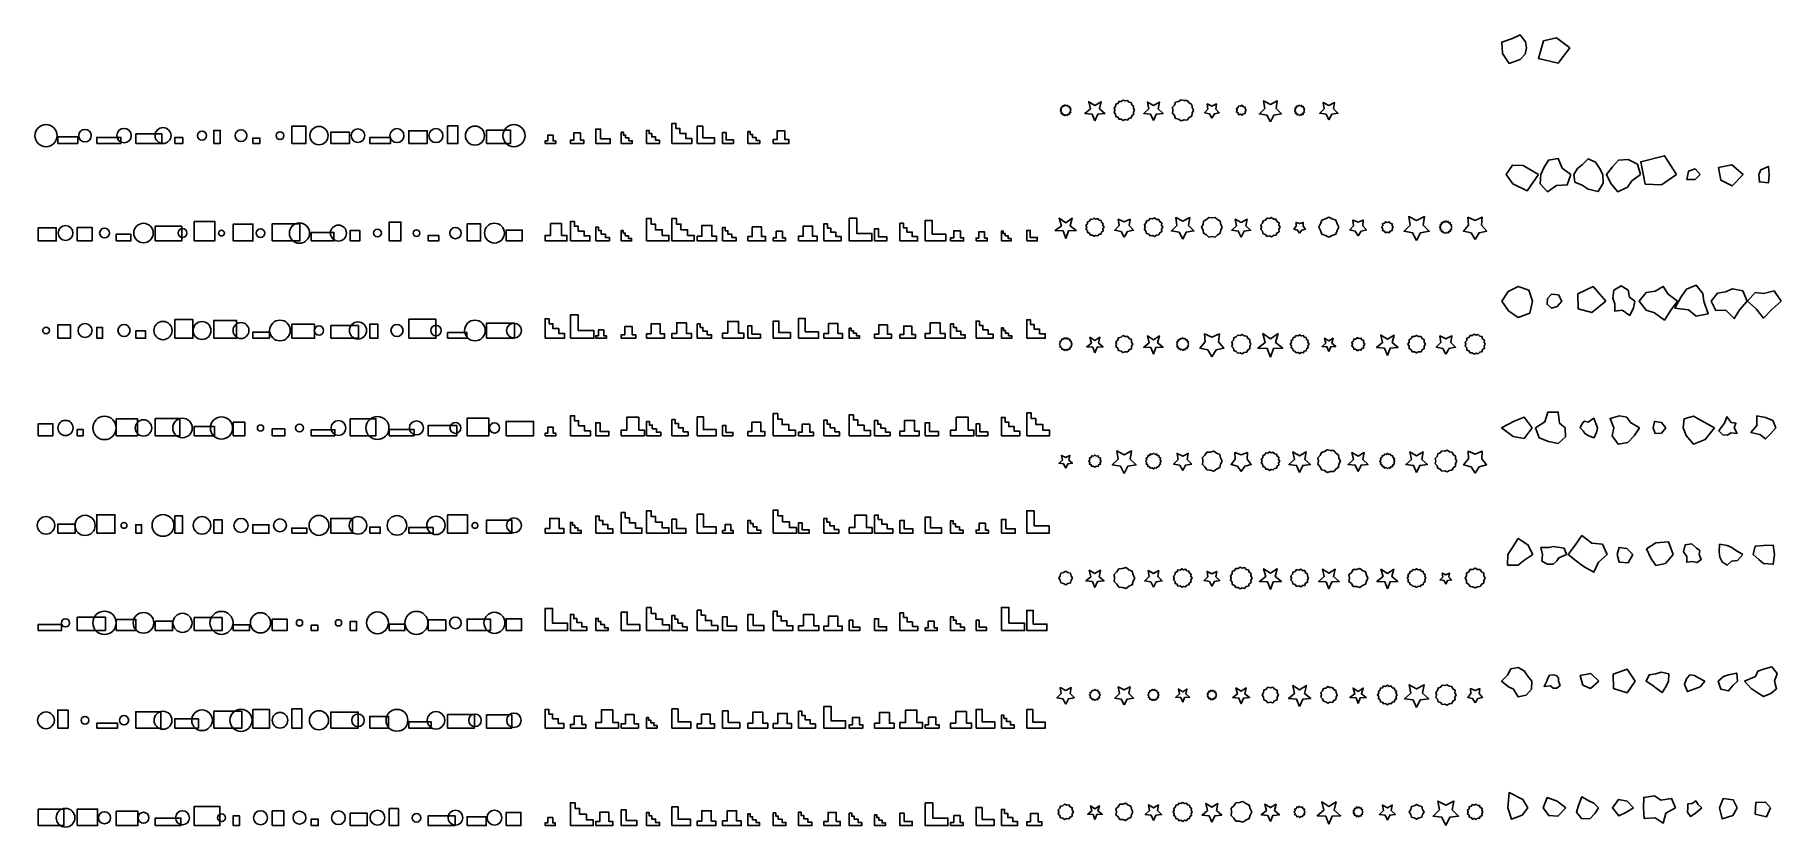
# Model space of a CAD drawing. Header units: metres. Extents: x -17 to 8939, y -8 to 4057.
import ezdxf

# ---------------------------------------------------------------- set-up
doc = ezdxf.new("R2010")
doc.units = ezdxf.units.M

msp = doc.modelspace()

# ---------------------------------------------------------------- linework, layer by layer
for points in [[(7632.8, 3990), (7628, 4021.9), (7601.8, 4056.8), (7561.7, 4039.1), (7506.7, 4020.3), (7511.2, 3961.3), (7544.3, 3910.8), (7600.4, 3931.2), (7627.3, 3958.7), (7632.8, 3990)], [(7855, 3990), (7786.6, 4041), (7720.4, 4026), (7694.6, 3935.2), (7795.5, 3911.4), (7855, 3990)], [(5298, 3670), (5292.5, 3674.8), (5295.6, 3681.4), (5288.6, 3683.5), (5288.7, 3690.8), (5281.5, 3689.9), (5278.7, 3696.6), (5272.4, 3692.9), (5267.1, 3697.8), (5262.9, 3691.9), (5256, 3694.2), (5254.6, 3687.1), (5247.3, 3686.5), (5249, 3679.4), (5242.6, 3675.8), (5247, 3670), (5242.6, 3664.2), (5249, 3660.6), (5247.3, 3653.5), (5254.6, 3652.9), (5256, 3645.8), (5262.9, 3648.1), (5267.1, 3642.2), (5272.4, 3647.1), (5278.7, 3643.4), (5281.5, 3650.1), (5288.7, 3649.2), (5288.6, 3656.5), (5295.6, 3658.6), (5292.5, 3665.2), (5298, 3670)], [(5420, 3616), (5434.5, 3650), (5471.4, 3653.3), (5443.5, 3677.6), (5451.7, 3713.7), (5420, 3694.7), (5388.3, 3713.7), (5396.5, 3677.6), (5368.6, 3653.3), (5405.5, 3650), (5420, 3616)], [(5623, 3670), (5617, 3680), (5618.4, 3691.6), (5608.8, 3698.2), (5605.5, 3709.4), (5594, 3711.6), (5586.4, 3720.4), (5575, 3717.7), (5564.5, 3722.7), (5555.2, 3715.7), (5543.5, 3715.9), (5537.9, 3705.7), (5527.1, 3701.2), (5526.1, 3689.5), (5518.2, 3681), (5522, 3670), (5518.2, 3659), (5526.1, 3650.5), (5527.1, 3638.8), (5537.9, 3634.3), (5543.5, 3624.1), (5555.2, 3624.3), (5564.5, 3617.3), (5575, 3622.3), (5586.4, 3619.6), (5594, 3628.4), (5605.5, 3630.6), (5608.8, 3641.8), (5618.4, 3648.4), (5617, 3660), (5623, 3670)], [(5720, 3618), (5734.6, 3649.8), (5769.5, 3653.9), (5743.7, 3677.7), (5750.6, 3712.1), (5720, 3694.9), (5689.4, 3712.1), (5696.3, 3677.7), (5670.5, 3653.9), (5705.4, 3649.8), (5720, 3618)], [(5925, 3670), (5918, 3684.1), (5916.3, 3699.7), (5902.7, 3707.8), (5892.8, 3720), (5877.1, 3719.5), (5862.2, 3724.4), (5849.2, 3715.5), (5834, 3711.6), (5827.9, 3697), (5817.2, 3685.5), (5820, 3670), (5817.2, 3654.5), (5827.9, 3643), (5834, 3628.4), (5849.2, 3624.5), (5862.2, 3615.6), (5877.1, 3620.5), (5892.8, 3620), (5902.7, 3632.2), (5916.3, 3640.3), (5918, 3655.9), (5925, 3670)], [(6020, 3630), (6032.6, 3652.6), (6058, 3657.6), (6040.4, 3676.6), (6043.5, 3702.4), (6020, 3691.5), (5996.5, 3702.4), (5999.6, 3676.6), (5982, 3657.6), (6007.4, 3652.6), (6020, 3630)], [(6196, 3670), (6189.7, 3677.2), (6189.9, 3686.7), (6180.5, 3688.2), (6174.5, 3695.6), (6166.4, 3690.7), (6157, 3692.5), (6153.9, 3683.5), (6145.6, 3678.9), (6149, 3670), (6145.6, 3661.1), (6153.9, 3656.5), (6157, 3647.5), (6166.4, 3649.3), (6174.5, 3644.4), (6180.5, 3651.8), (6189.9, 3653.3), (6189.7, 3662.8), (6196, 3670)], [(6320, 3611), (6337.9, 3645.4), (6376.1, 3651.8), (6348.9, 3679.4), (6354.7, 3717.7), (6320, 3700.4), (6285.3, 3717.7), (6291.1, 3679.4), (6263.9, 3651.8), (6302.1, 3645.4), (6320, 3611)], [(6497, 3670), (6491.5, 3674.6), (6494.7, 3681), (6487.8, 3682.9), (6488.1, 3690.1), (6481, 3689.1), (6478.3, 3695.7), (6472.3, 3691.9), (6467.2, 3696.9), (6463.2, 3690.9), (6456.5, 3693.4), (6455.3, 3686.3), (6448.2, 3685.9), (6449.9, 3678.9), (6443.6, 3675.6), (6448, 3670), (6443.6, 3664.4), (6449.9, 3661.1), (6448.2, 3654.1), (6455.3, 3653.7), (6456.5, 3646.6), (6463.2, 3649.1), (6467.2, 3643.1), (6472.3, 3648.1), (6478.3, 3644.3), (6481, 3650.9), (6488.1, 3649.9), (6487.8, 3657.1), (6494.7, 3659), (6491.5, 3665.4), (6497, 3670)], [(6620, 3621), (6634.6, 3649.9), (6666.6, 3654.9), (6643.6, 3677.7), (6648.8, 3709.6), (6620, 3694.9), (6591.2, 3709.6), (6596.4, 3677.7), (6573.4, 3654.9), (6605.4, 3649.9), (6620, 3621)], [(1300, 3500), (1372, 3500), (1372, 3588), (1300, 3588), (1300, 3500)], [(2100, 3500), (2153, 3500), (2153, 3590), (2100, 3590), (2100, 3500)], [(3250, 3500), (3353, 3500), (3353, 3525), (3322.1, 3525), (3322.1, 3551), (3291.2, 3551), (3291.2, 3577.2), (3270.6, 3577.2), (3270.6, 3603), (3250, 3603), (3250, 3500)], [(3380, 3500), (3468, 3500), (3468, 3529), (3409, 3529), (3409, 3588), (3380, 3588), (3380, 3500)], [(100, 3500), (203, 3500), (203, 3533), (100, 3533), (100, 3500)], [(300, 3500), (424, 3500), (424, 3531), (300, 3531), (300, 3500)], [(500, 3500), (634, 3500), (634, 3549), (500, 3549), (500, 3500)], [(700, 3500), (741, 3500), (741, 3530), (700, 3530), (700, 3500)], [(900, 3500), (934, 3500), (934, 3567), (900, 3567), (900, 3500)], [(1100, 3500), (1137, 3500), (1137, 3527), (1100, 3527), (1100, 3500)], [(1500, 3500), (1597, 3500), (1597, 3557), (1500, 3557), (1500, 3500)], [(1700, 3500), (1807, 3500), (1807, 3530), (1700, 3530), (1700, 3500)], [(1900, 3500), (1995, 3500), (1995, 3565), (1900, 3565), (1900, 3500)], [(2300, 3500), (2423, 3500), (2423, 3568), (2300, 3568), (2300, 3500)], [(2600, 3500), (2654, 3500), (2654, 3513), (2641, 3513), (2641, 3543), (2613, 3543), (2613, 3513), (2600, 3513), (2600, 3500)], [(2730, 3500), (2798, 3500), (2798, 3517), (2781, 3517), (2781, 3554), (2747, 3554), (2747, 3517), (2730, 3517), (2730, 3500)], [(2860, 3500), (2934, 3500), (2934, 3524), (2884, 3524), (2884, 3574), (2860, 3574), (2860, 3500)], [(2990, 3500), (3047, 3500), (3047, 3514), (3029.9, 3514), (3029.9, 3528), (3012.8, 3528), (3012.8, 3542.8), (3001.4, 3542.8), (3001.4, 3557), (2990, 3557), (2990, 3500)], [(3120, 3500), (3187, 3500), (3187, 3516), (3166.9, 3516), (3166.9, 3533), (3146.8, 3533), (3146.8, 3550.2), (3133.4, 3550.2), (3133.4, 3567), (3120, 3567), (3120, 3500)], [(3510, 3500), (3566, 3500), (3566, 3518), (3528, 3518), (3528, 3556), (3510, 3556), (3510, 3500)], [(3640, 3500), (3701, 3500), (3701, 3515), (3682.7, 3515), (3682.7, 3530), (3664.4, 3530), (3664.4, 3545.8), (3652.2, 3545.8), (3652.2, 3561), (3640, 3561), (3640, 3500)], [(3770, 3500), (3850, 3500), (3850, 3520), (3830, 3520), (3830, 3564), (3790, 3564), (3790, 3520), (3770, 3520), (3770, 3500)], [(7861.5, 3340), (7816.1, 3373.5), (7796.6, 3421.8), (7745.9, 3414.3), (7722.4, 3374.6), (7707.7, 3340), (7703.7, 3291.8), (7741.5, 3252.2), (7787.9, 3284.9), (7843, 3286.9), (7861.5, 3340)], [(8025.5, 3340), (8008.2, 3373.6), (7987.1, 3404.2), (7950, 3421.1), (7920.1, 3391.8), (7895, 3371.8), (7876.6, 3340), (7882.1, 3300.8), (7919, 3286.4), (7950, 3265.4), (8000.5, 3252.6), (8026.4, 3295.9), (8025.5, 3340)], [(8218.4, 3340), (8202.7, 3392.8), (8155.3, 3417.7), (8106, 3413.9), (8074.4, 3380.4), (8043.4, 3340), (8066.3, 3293.7), (8101.3, 3251.7), (8151.2, 3274.8), (8174.1, 3308), (8218.4, 3340)], [(8402.3, 3340), (8341.4, 3436.8), (8219.5, 3405.7), (8242.8, 3291.2), (8326.8, 3288.3), (8402.3, 3340)], [(7695.1, 3340), (7616.6, 3386.1), (7561.6, 3389.2), (7529.7, 3340), (7563.2, 3293.5), (7637.7, 3257.3), (7695.1, 3340)], [(8525, 3340), (8499.4, 3369), (8464.5, 3358.5), (8455.5, 3314.9), (8498.4, 3314.2), (8525, 3340)], [(8745.6, 3340), (8686.4, 3390.5), (8618.8, 3377.2), (8630.4, 3311.2), (8688.9, 3281.8), (8745.6, 3340)], [(8878.7, 3340), (8874.1, 3381.8), (8835.4, 3365.3), (8825, 3340), (8828.4, 3302.5), (8874.7, 3297.2), (8878.7, 3340)], [(0, 3000), (92, 3000), (92, 3067), (0, 3067), (0, 3000)], [(200, 3000), (276, 3000), (276, 3069), (200, 3069), (200, 3000)], [(600, 3000), (736, 3000), (736, 3075), (600, 3075), (600, 3000)], [(800, 3000), (905, 3000), (905, 3100), (800, 3100), (800, 3000)], [(1000, 3000), (1101, 3000), (1101, 3086), (1000, 3086), (1000, 3000)], [(1200, 3000), (1342, 3000), (1342, 3088), (1200, 3088), (1200, 3000)], [(1600, 3000), (1649, 3000), (1649, 3054), (1600, 3054), (1600, 3000)], [(1800, 3000), (1860, 3000), (1860, 3096), (1800, 3096), (1800, 3000)], [(2200, 3000), (2269, 3000), (2269, 3087), (2200, 3087), (2200, 3000)], [(2400, 3000), (2483, 3000), (2483, 3055), (2400, 3055), (2400, 3000)], [(2600, 3000), (2712, 3000), (2712, 3028), (2684, 3028), (2684, 3089), (2628, 3089), (2628, 3028), (2600, 3028), (2600, 3000)], [(2730, 3000), (2830, 3000), (2830, 3025), (2800, 3025), (2800, 3050), (2770, 3050), (2770, 3075), (2750, 3075), (2750, 3100), (2730, 3100), (2730, 3000)], [(2860, 3000), (2930, 3000), (2930, 3017), (2909, 3017), (2909, 3035), (2888, 3035), (2888, 3052.5), (2874, 3052.5), (2874, 3070), (2860, 3070), (2860, 3000)], [(2990, 3000), (3043, 3000), (3043, 3013), (3027.1, 3013), (3027.1, 3026), (3011.2, 3026), (3011.2, 3039.8), (3000.6, 3039.8), (3000.6, 3053), (2990, 3053), (2990, 3000)], [(3120, 3000), (3235, 3000), (3235, 3028), (3200.5, 3028), (3200.5, 3057), (3166, 3057), (3166, 3086.2), (3143, 3086.2), (3143, 3115), (3120, 3115), (3120, 3000)], [(3250, 3000), (3365, 3000), (3365, 3028), (3330.5, 3028), (3330.5, 3057), (3296, 3057), (3296, 3086.2), (3273, 3086.2), (3273, 3115), (3250, 3115), (3250, 3000)], [(3380, 3000), (3479, 3000), (3479, 3024), (3455, 3024), (3455, 3079), (3404, 3079), (3404, 3024), (3380, 3024), (3380, 3000)], [(3510, 3000), (3579, 3000), (3579, 3017), (3558.3, 3017), (3558.3, 3034), (3537.6, 3034), (3537.6, 3051.8), (3523.8, 3051.8), (3523.8, 3069), (3510, 3069), (3510, 3000)], [(3640, 3000), (3731, 3000), (3731, 3022), (3709, 3022), (3709, 3072), (3662, 3072), (3662, 3022), (3640, 3022), (3640, 3000)], [(3770, 3000), (3832, 3000), (3832, 3015), (3817, 3015), (3817, 3049), (3785, 3049), (3785, 3015), (3770, 3015), (3770, 3000)], [(3900, 3000), (3996, 3000), (3996, 3024), (3972, 3024), (3972, 3076), (3924, 3076), (3924, 3024), (3900, 3024), (3900, 3000)], [(4030, 3000), (4118, 3000), (4118, 3022), (4091.6, 3022), (4091.6, 3044), (4065.2, 3044), (4065.2, 3066), (4047.6, 3066), (4047.6, 3088), (4030, 3088), (4030, 3000)], [(4160, 3000), (4276, 3000), (4276, 3038), (4198, 3038), (4198, 3116), (4160, 3116), (4160, 3000)], [(4290, 3000), (4352, 3000), (4352, 3020), (4310, 3020), (4310, 3062), (4290, 3062), (4290, 3000)], [(4420, 3000), (4510, 3000), (4510, 3022), (4483, 3022), (4483, 3045), (4456, 3045), (4456, 3067.5), (4438, 3067.5), (4438, 3090), (4420, 3090), (4420, 3000)], [(4550, 3000), (4655, 3000), (4655, 3035), (4585, 3035), (4585, 3105), (4550, 3105), (4550, 3000)], [(4680, 3000), (4746, 3000), (4746, 3016), (4730, 3016), (4730, 3052), (4696, 3052), (4696, 3016), (4680, 3016), (4680, 3000)], [(4810, 3000), (4868, 3000), (4868, 3014), (4854, 3014), (4854, 3046), (4824, 3046), (4824, 3014), (4810, 3014), (4810, 3000)], [(4940, 3000), (4990, 3000), (4990, 3012), (4975, 3012), (4975, 3025), (4960, 3025), (4960, 3037.5), (4950, 3037.5), (4950, 3050), (4940, 3050), (4940, 3000)], [(5070, 3000), (5124, 3000), (5124, 3018), (5088, 3018), (5088, 3054), (5070, 3054), (5070, 3000)], [(5270, 3013), (5283.7, 3051.2), (5324.2, 3052.4), (5292.1, 3077.2), (5303.5, 3116.1), (5270, 3093.3), (5236.5, 3116.1), (5247.9, 3077.2), (5215.8, 3052.4), (5256.3, 3051.2), (5270, 3013)], [(5467, 3070), (5461.1, 3078.7), (5462.9, 3089.1), (5454, 3094.7), (5451.4, 3104.9), (5441, 3106.4), (5434.5, 3114.7), (5424.4, 3111.8), (5415.1, 3116.7), (5407, 3109.9), (5396.5, 3110.7), (5391.9, 3101.2), (5382, 3097.6), (5381.6, 3087.1), (5374, 3079.8), (5378, 3070), (5374, 3060.2), (5381.6, 3052.9), (5382, 3042.4), (5391.9, 3038.8), (5396.5, 3029.3), (5407, 3030.1), (5415.1, 3023.3), (5424.4, 3028.2), (5434.5, 3025.3), (5441, 3033.6), (5451.4, 3035.1), (5454, 3045.3), (5462.9, 3050.9), (5461.1, 3061.3), (5467, 3070)], [(5570, 3019), (5586.2, 3047.7), (5618.5, 3054.2), (5596.2, 3078.5), (5600, 3111.3), (5570, 3097.5), (5540, 3111.3), (5543.8, 3078.5), (5521.5, 3054.2), (5553.8, 3047.7), (5570, 3019)], [(5768, 3070), (5761.8, 3080.3), (5762.5, 3092.3), (5752.2, 3098.5), (5747.3, 3109.5), (5735.2, 3110.2), (5725.8, 3117.7), (5714.8, 3112.7), (5703, 3114.9), (5695.6, 3105.4), (5684.1, 3101.8), (5681.9, 3090), (5673.4, 3081.5), (5677, 3070), (5673.4, 3058.5), (5681.9, 3050), (5684.1, 3038.2), (5695.6, 3034.6), (5703, 3025.1), (5714.8, 3027.3), (5725.8, 3022.3), (5735.2, 3029.8), (5747.3, 3030.5), (5752.2, 3041.5), (5762.5, 3047.7), (5761.8, 3059.7), (5768, 3070)], [(5870, 3009), (5888.4, 3044.7), (5928, 3051.1), (5899.8, 3079.7), (5905.9, 3119.4), (5870, 3101.3), (5834.1, 3119.4), (5840.2, 3079.7), (5812, 3051.1), (5851.6, 3044.7), (5870, 3009)], [(6073, 3070), (6065.7, 3084.8), (6062.9, 3101.2), (6048.2, 3108.8), (6036.4, 3120.4), (6020, 3118), (6003.6, 3120.4), (5991.8, 3108.8), (5977.1, 3101.2), (5974.3, 3084.8), (5967, 3070), (5974.3, 3055.2), (5977.1, 3038.8), (5991.8, 3031.2), (6003.6, 3019.6), (6020, 3022), (6036.4, 3019.6), (6048.2, 3031.2), (6062.9, 3038.8), (6065.7, 3055.2), (6073, 3070)], [(6170, 3019), (6184.6, 3050), (6218.5, 3054.2), (6193.5, 3077.7), (6200, 3111.3), (6170, 3094.8), (6140, 3111.3), (6146.5, 3077.7), (6121.5, 3054.2), (6155.4, 3050), (6170, 3019)], [(6370, 3070), (6363.7, 3080.8), (6364.3, 3093.2), (6353.7, 3099.8), (6348.4, 3111.1), (6336, 3112.1), (6326, 3119.6), (6314.6, 3114.7), (6302.3, 3116.8), (6294.4, 3107), (6282.6, 3103.2), (6280.2, 3090.9), (6271.5, 3082), (6275, 3070), (6271.5, 3058), (6280.2, 3049.1), (6282.6, 3036.8), (6294.4, 3033), (6302.3, 3023.2), (6314.6, 3025.3), (6326, 3020.4), (6336, 3027.9), (6348.4, 3028.9), (6353.7, 3040.2), (6364.3, 3046.8), (6363.7, 3059.2), (6370, 3070)], [(6470, 3039), (6480.7, 3055.2), (6499.5, 3060.4), (6487.4, 3075.7), (6488.2, 3095.1), (6470, 3088.3), (6451.8, 3095.1), (6452.6, 3075.7), (6440.5, 3060.4), (6459.3, 3055.2), (6470, 3039)], [(6671, 3070), (6662.5, 3087.6), (6656.1, 3106.1), (6637.6, 3112.5), (6620, 3121), (6602.4, 3112.5), (6583.9, 3106.1), (6577.5, 3087.6), (6569, 3070), (6577.5, 3052.4), (6583.9, 3033.9), (6602.4, 3027.5), (6620, 3019), (6637.6, 3027.5), (6656.1, 3033.9), (6662.5, 3052.4), (6671, 3070)], [(6770, 3025), (6785.1, 3049.2), (6812.8, 3056.1), (6794.5, 3077.9), (6796.5, 3106.4), (6770, 3095.7), (6743.5, 3106.4), (6745.5, 3077.9), (6727.2, 3056.1), (6754.9, 3049.2), (6770, 3025)], [(6950, 3070), (6943.8, 3077.7), (6944.3, 3087.6), (6934.7, 3090.2), (6929.3, 3098.5), (6920, 3095), (6910.7, 3098.5), (6905.3, 3090.2), (6895.7, 3087.6), (6896.2, 3077.7), (6890, 3070), (6896.2, 3062.3), (6895.7, 3052.4), (6905.3, 3049.8), (6910.7, 3041.5), (6920, 3045), (6929.3, 3041.5), (6934.7, 3049.8), (6944.3, 3052.4), (6943.8, 3062.3), (6950, 3070)], [(7070, 3002), (7090.7, 3041.5), (7134.7, 3049), (7103.5, 3080.9), (7110, 3125), (7070, 3105.2), (7030, 3125), (7036.5, 3080.9), (7005.3, 3049), (7049.3, 3041.5), (7070, 3002)], [(7252, 3070), (7246.5, 3075.3), (7249.6, 3082.2), (7242.4, 3085), (7242.6, 3092.6), (7235, 3092.4), (7232.2, 3099.6), (7225.3, 3096.5), (7220, 3102), (7214.7, 3096.5), (7207.8, 3099.6), (7205, 3092.4), (7197.4, 3092.6), (7197.6, 3085), (7190.4, 3082.2), (7193.5, 3075.3), (7188, 3070), (7193.5, 3064.7), (7190.4, 3057.8), (7197.6, 3055), (7197.4, 3047.4), (7205, 3047.6), (7207.8, 3040.4), (7214.7, 3043.5), (7220, 3038), (7225.3, 3043.5), (7232.2, 3040.4), (7235, 3047.6), (7242.6, 3047.4), (7242.4, 3055), (7249.6, 3057.8), (7246.5, 3064.7), (7252, 3070)], [(7370, 3007), (7390.4, 3041.9), (7429.9, 3050.5), (7403.1, 3080.7), (7407, 3121), (7370, 3104.8), (7333, 3121), (7336.9, 3080.7), (7310.1, 3050.5), (7349.6, 3041.9), (7370, 3007)], [(400, 3000), (475, 3000), (475, 3034), (400, 3034), (400, 3000)], [(1400, 3000), (1517, 3000), (1517, 3043), (1400, 3043), (1400, 3000)], [(2000, 3000), (2054, 3000), (2054, 3027), (2000, 3027), (2000, 3000)], [(7663.6, 2690), (7646.3, 2746.3), (7590, 2766.3), (7539.5, 2740.5), (7506.2, 2690), (7541.3, 2641.3), (7590, 2607.1), (7650.3, 2629.7), (7663.6, 2690)], [(7814.6, 2690), (7797, 2723.9), (7761.7, 2726.4), (7741.2, 2703.9), (7739.4, 2675.2), (7761.8, 2653.9), (7791, 2663.6), (7814.6, 2690)], [(8039.7, 2690), (7974.8, 2766.2), (7896.9, 2728.6), (7897.8, 2652.1), (7968.8, 2632.2), (8039.7, 2690)], [(8188.7, 2690), (8162.2, 2710.7), (8155.8, 2746.5), (8118.5, 2769.6), (8081.3, 2746.2), (8076.9, 2705.6), (8086.2, 2677.1), (8086.5, 2639.8), (8123.5, 2645), (8163, 2617.8), (8183, 2655.9), (8188.7, 2690)], [(8408.9, 2690), (8359.9, 2726.3), (8334.9, 2766.6), (8293.3, 2741.4), (8247.6, 2735.4), (8211.4, 2690), (8247.1, 2644.3), (8290.9, 2631.2), (8341.3, 2593.8), (8373.5, 2643.9), (8408.9, 2690)], [(8543.7, 2690), (8537.4, 2729.7), (8504.6, 2772.7), (8454.4, 2751.6), (8427.7, 2712.7), (8395.1, 2655.5), (8464.7, 2646.2), (8503.4, 2613.9), (8566.2, 2626.1), (8543.7, 2690)], [(8765, 2690), (8742.9, 2743), (8690.9, 2754.2), (8654.1, 2738.8), (8612.9, 2731.5), (8581.3, 2690), (8604.8, 2642.7), (8655.2, 2644.5), (8698.9, 2601), (8728.2, 2647.7), (8765, 2690)], [(8939.3, 2690), (8903.1, 2743.1), (8850, 2729.7), (8805.6, 2734.4), (8766.8, 2690), (8811.8, 2651.8), (8850, 2603.4), (8892.4, 2647.6), (8939.3, 2690)], [(1900, 2500), (2040, 2500), (2040, 2598), (1900, 2598), (1900, 2500)], [(2600, 2500), (2700, 2500), (2700, 2525), (2670, 2525), (2670, 2550), (2640, 2550), (2640, 2575), (2620, 2575), (2620, 2600), (2600, 2600), (2600, 2500)], [(2730, 2500), (2850, 2500), (2850, 2540), (2770, 2540), (2770, 2620), (2730, 2620), (2730, 2500)], [(3900, 2500), (4002, 2500), (4002, 2534), (3934, 2534), (3934, 2602), (3900, 2602), (3900, 2500)], [(100, 2500), (165, 2500), (165, 2569), (100, 2569), (100, 2500)], [(300, 2500), (330, 2500), (330, 2556), (300, 2556), (300, 2500)], [(500, 2500), (551, 2500), (551, 2538), (500, 2538), (500, 2500)], [(700, 2500), (793, 2500), (793, 2596), (700, 2596), (700, 2500)], [(900, 2500), (1017, 2500), (1017, 2592), (900, 2592), (900, 2500)], [(1100, 2500), (1186, 2500), (1186, 2531), (1100, 2531), (1100, 2500)], [(1300, 2500), (1417, 2500), (1417, 2572), (1300, 2572), (1300, 2500)], [(1500, 2500), (1642, 2500), (1642, 2565), (1500, 2565), (1500, 2500)], [(1700, 2500), (1741, 2500), (1741, 2573), (1700, 2573), (1700, 2500)], [(2100, 2500), (2198, 2500), (2198, 2530), (2100, 2530), (2100, 2500)], [(2300, 2500), (2442, 2500), (2442, 2578), (2300, 2578), (2300, 2500)], [(2860, 2500), (2914, 2500), (2914, 2513), (2901, 2513), (2901, 2543), (2873, 2543), (2873, 2513), (2860, 2513), (2860, 2500)], [(2990, 2500), (3065, 2500), (3065, 2518), (3047, 2518), (3047, 2560), (3008, 2560), (3008, 2518), (2990, 2518), (2990, 2500)], [(3120, 2500), (3213, 2500), (3213, 2523), (3190, 2523), (3190, 2574), (3143, 2574), (3143, 2523), (3120, 2523), (3120, 2500)], [(3250, 2500), (3350, 2500), (3350, 2525), (3325, 2525), (3325, 2580), (3275, 2580), (3275, 2525), (3250, 2525), (3250, 2500)], [(3380, 2500), (3454, 2500), (3454, 2518), (3431.8, 2518), (3431.8, 2537), (3409.6, 2537), (3409.6, 2555.5), (3394.8, 2555.5), (3394.8, 2574), (3380, 2574), (3380, 2500)], [(3510, 2500), (3619, 2500), (3619, 2527), (3592, 2527), (3592, 2587), (3537, 2587), (3537, 2527), (3510, 2527), (3510, 2500)], [(3640, 2500), (3704, 2500), (3704, 2521), (3661, 2521), (3661, 2564), (3640, 2564), (3640, 2500)], [(3770, 2500), (3858, 2500), (3858, 2529), (3799, 2529), (3799, 2588), (3770, 2588), (3770, 2500)], [(4030, 2500), (4126, 2500), (4126, 2524), (4102, 2524), (4102, 2576), (4054, 2576), (4054, 2524), (4030, 2524), (4030, 2500)], [(4160, 2500), (4212, 2500), (4212, 2513), (4196.4, 2513), (4196.4, 2526), (4180.8, 2526), (4180.8, 2539), (4170.4, 2539), (4170.4, 2552), (4160, 2552), (4160, 2500)], [(4290, 2500), (4377, 2500), (4377, 2521), (4356, 2521), (4356, 2569), (4311, 2569), (4311, 2521), (4290, 2521), (4290, 2500)], [(4420, 2500), (4499, 2500), (4499, 2519), (4480, 2519), (4480, 2563), (4439, 2563), (4439, 2519), (4420, 2519), (4420, 2500)], [(4550, 2500), (4651, 2500), (4651, 2525), (4626, 2525), (4626, 2580), (4575, 2580), (4575, 2525), (4550, 2525), (4550, 2500)], [(4680, 2500), (4754, 2500), (4754, 2518), (4731.8, 2518), (4731.8, 2537), (4709.6, 2537), (4709.6, 2555.5), (4694.8, 2555.5), (4694.8, 2574), (4680, 2574), (4680, 2500)], [(4810, 2500), (4898, 2500), (4898, 2522), (4871.6, 2522), (4871.6, 2544), (4845.2, 2544), (4845.2, 2566), (4827.6, 2566), (4827.6, 2588), (4810, 2588), (4810, 2500)], [(4940, 2500), (4993, 2500), (4993, 2513), (4977.1, 2513), (4977.1, 2526), (4961.2, 2526), (4961.2, 2539.8), (4950.6, 2539.8), (4950.6, 2553), (4940, 2553), (4940, 2500)], [(5070, 2500), (5165, 2500), (5165, 2523), (5136.5, 2523), (5136.5, 2547), (5108, 2547), (5108, 2571.2), (5089, 2571.2), (5089, 2595), (5070, 2595), (5070, 2500)], [(5614, 2470), (5607.4, 2481), (5607, 2493.8), (5595.5, 2499.5), (5588.3, 2510), (5575.6, 2508.6), (5563.7, 2513.6), (5553.8, 2505.5), (5541.2, 2503.3), (5537.2, 2491.1), (5527.8, 2482.4), (5531, 2470), (5527.8, 2457.6), (5537.2, 2448.9), (5541.2, 2436.7), (5553.8, 2434.5), (5563.7, 2426.4), (5575.6, 2431.4), (5588.3, 2430), (5595.5, 2440.5), (5607, 2446.2), (5607.4, 2459), (5614, 2470)], [(5720, 2418), (5733, 2452.1), (5769.5, 2453.9), (5741.1, 2476.8), (5750.6, 2512.1), (5720, 2492.2), (5689.4, 2512.1), (5698.9, 2476.8), (5670.5, 2453.9), (5707, 2452.1), (5720, 2418)], [(6020, 2405), (6041.2, 2440.8), (6081.8, 2449.9), (6054.3, 2481.1), (6058.2, 2522.6), (6020, 2506), (5981.8, 2522.6), (5985.7, 2481.1), (5958.2, 2449.9), (5998.8, 2440.8), (6020, 2405)], [(6220, 2470), (6213.7, 2480.8), (6214.3, 2493.2), (6203.7, 2499.8), (6198.4, 2511.1), (6186, 2512.1), (6176, 2519.6), (6164.6, 2514.7), (6152.3, 2516.8), (6144.4, 2507), (6132.6, 2503.2), (6130.2, 2490.9), (6121.5, 2482), (6125, 2470), (6121.5, 2458), (6130.2, 2449.1), (6132.6, 2436.8), (6144.4, 2433), (6152.3, 2423.2), (6164.6, 2425.3), (6176, 2420.4), (6186, 2427.9), (6198.4, 2428.9), (6203.7, 2440.2), (6214.3, 2446.8), (6213.7, 2459.2), (6220, 2470)], [(6320, 2403), (6336.4, 2447.5), (6383.7, 2449.3), (6346.5, 2478.6), (6359.4, 2524.2), (6320, 2497.8), (6280.6, 2524.2), (6293.5, 2478.6), (6256.3, 2449.3), (6303.6, 2447.5), (6320, 2403)], [(6518, 2470), (6512.2, 2478.4), (6514.3, 2488.4), (6505.8, 2493.9), (6503.9, 2503.9), (6493.9, 2505.8), (6488.4, 2514.3), (6478.4, 2512.2), (6470, 2518), (6461.6, 2512.2), (6451.6, 2514.3), (6446.1, 2505.8), (6436.1, 2503.9), (6434.2, 2493.9), (6425.7, 2488.4), (6427.8, 2478.4), (6422, 2470), (6427.8, 2461.6), (6425.7, 2451.6), (6434.2, 2446.1), (6436.1, 2436.1), (6446.1, 2434.2), (6451.6, 2425.7), (6461.6, 2427.8), (6470, 2422), (6478.4, 2427.8), (6488.4, 2425.7), (6493.9, 2434.2), (6503.9, 2436.1), (6505.8, 2446.1), (6514.3, 2451.6), (6512.2, 2461.6), (6518, 2470)], [(6920, 2412), (6935, 2449.4), (6975.2, 2452.1), (6944.2, 2477.9), (6954.1, 2516.9), (6920, 2495.5), (6885.9, 2516.9), (6895.8, 2477.9), (6864.8, 2452.1), (6905, 2449.4), (6920, 2412)], [(7115, 2470), (7108.6, 2480.4), (7109, 2492.5), (7098.3, 2498.3), (7092.5, 2509), (7080.4, 2508.6), (7070, 2515), (7059.6, 2508.6), (7047.5, 2509), (7041.7, 2498.3), (7031, 2492.5), (7031.4, 2480.4), (7025, 2470), (7031.4, 2459.6), (7031, 2447.5), (7041.7, 2441.7), (7047.5, 2431), (7059.6, 2431.4), (7070, 2425), (7080.4, 2431.4), (7092.5, 2431), (7098.3, 2441.7), (7109, 2447.5), (7108.6, 2459.6), (7115, 2470)], [(7220, 2418), (7236.1, 2447.9), (7269.5, 2453.9), (7246, 2478.4), (7250.6, 2512.1), (7220, 2497.3), (7189.4, 2512.1), (7194, 2478.4), (7170.5, 2453.9), (7203.9, 2447.9), (7220, 2418)], [(7422, 2470), (7416, 2479.8), (7417.5, 2491.2), (7408, 2497.6), (7404.8, 2508.6), (7393.5, 2510.7), (7386.1, 2519.5), (7374.9, 2516.7), (7364.6, 2521.7), (7355.5, 2514.7), (7344, 2515), (7338.6, 2504.9), (7327.9, 2500.6), (7327.1, 2489.1), (7319.1, 2480.8), (7323, 2470), (7319.1, 2459.2), (7327.1, 2450.9), (7327.9, 2439.4), (7338.6, 2435.1), (7344, 2425), (7355.5, 2425.3), (7364.6, 2418.3), (7374.9, 2423.3), (7386.1, 2420.5), (7393.5, 2429.3), (7404.8, 2431.4), (7408, 2442.4), (7417.5, 2448.8), (7416, 2460.2), (7422, 2470)], [(5303, 2470), (5297.3, 2476.2), (5299.7, 2484.3), (5291.9, 2487.5), (5290.6, 2495.8), (5282.1, 2495.2), (5277.3, 2502.2), (5270, 2498), (5262.7, 2502.2), (5257.9, 2495.2), (5249.4, 2495.8), (5248.1, 2487.5), (5240.3, 2484.3), (5242.7, 2476.2), (5237, 2470), (5242.7, 2463.8), (5240.3, 2455.7), (5248.1, 2452.5), (5249.4, 2444.2), (5257.9, 2444.8), (5262.7, 2437.8), (5270, 2442), (5277.3, 2437.8), (5282.1, 2444.8), (5290.6, 2444.2), (5291.9, 2452.5), (5299.7, 2455.7), (5297.3, 2463.8), (5303, 2470)], [(5420, 2426), (5431.2, 2454.5), (5461.8, 2456.4), (5438.2, 2475.9), (5445.9, 2505.6), (5420, 2489.1), (5394.1, 2505.6), (5401.8, 2475.9), (5378.2, 2456.4), (5408.8, 2454.5), (5420, 2426)], [(5902, 2470), (5896.5, 2475.3), (5899.6, 2482.2), (5892.4, 2485), (5892.6, 2492.6), (5885, 2492.4), (5882.2, 2499.6), (5875.3, 2496.5), (5870, 2502), (5864.7, 2496.5), (5857.8, 2499.6), (5855, 2492.4), (5847.4, 2492.6), (5847.6, 2485), (5840.4, 2482.2), (5843.5, 2475.3), (5838, 2470), (5843.5, 2464.7), (5840.4, 2457.8), (5847.6, 2455), (5847.4, 2447.4), (5855, 2447.6), (5857.8, 2440.4), (5864.7, 2443.5), (5870, 2438), (5875.3, 2443.5), (5882.2, 2440.4), (5885, 2447.6), (5892.6, 2447.4), (5892.4, 2455), (5899.6, 2457.8), (5896.5, 2464.7), (5902, 2470)], [(6620, 2433), (6629.8, 2456.5), (6655.2, 2458.6), (6635.9, 2475.2), (6641.7, 2499.9), (6620, 2486.7), (6598.3, 2499.9), (6604.1, 2475.2), (6584.8, 2458.6), (6610.2, 2456.5), (6620, 2433)], [(6804, 2470), (6797.8, 2478.2), (6798.6, 2488.4), (6789, 2491.9), (6784.1, 2500.9), (6774.1, 2498.7), (6765.2, 2503.7), (6758, 2496.4), (6747.7, 2495.7), (6745.6, 2485.7), (6737.4, 2479.6), (6741, 2470), (6737.4, 2460.4), (6745.6, 2454.3), (6747.7, 2444.3), (6758, 2443.6), (6765.2, 2436.3), (6774.1, 2441.3), (6784.1, 2439.1), (6789, 2448.1), (6798.6, 2451.6), (6797.8, 2461.8), (6804, 2470)], [(0, 2000), (75, 2000), (75, 2062), (0, 2062), (0, 2000)], [(400, 2000), (509, 2000), (509, 2087), (400, 2087), (400, 2000)], [(600, 2000), (727, 2000), (727, 2088), (600, 2088), (600, 2000)], [(1000, 2000), (1059, 2000), (1059, 2069), (1000, 2069), (1000, 2000)], [(1600, 2000), (1732, 2000), (1732, 2087), (1600, 2087), (1600, 2000)], [(2200, 2000), (2311, 2000), (2311, 2091), (2200, 2091), (2200, 2000)], [(2400, 2000), (2541, 2000), (2541, 2074), (2400, 2074), (2400, 2000)], [(2730, 2000), (2833, 2000), (2833, 2025), (2802.1, 2025), (2802.1, 2051), (2771.2, 2051), (2771.2, 2077.2), (2750.6, 2077.2), (2750.6, 2103), (2730, 2103), (2730, 2000)], [(2860, 2000), (2927, 2000), (2927, 2022), (2882, 2022), (2882, 2067), (2860, 2067), (2860, 2000)], [(2990, 2000), (3109, 2000), (3109, 2029), (3080, 2029), (3080, 2095), (3019, 2095), (3019, 2029), (2990, 2029), (2990, 2000)], [(3120, 2000), (3193, 2000), (3193, 2018), (3171.1, 2018), (3171.1, 2036), (3149.2, 2036), (3149.2, 2054.8), (3134.6, 2054.8), (3134.6, 2073), (3120, 2073), (3120, 2000)], [(3250, 2000), (3333, 2000), (3333, 2020), (3308.1, 2020), (3308.1, 2041), (3283.2, 2041), (3283.2, 2062.2), (3266.6, 2062.2), (3266.6, 2083), (3250, 2083), (3250, 2000)], [(3380, 2000), (3477, 2000), (3477, 2032), (3412, 2032), (3412, 2097), (3380, 2097), (3380, 2000)], [(3640, 2000), (3727, 2000), (3727, 2021), (3706, 2021), (3706, 2069), (3661, 2069), (3661, 2021), (3640, 2021), (3640, 2000)], [(3770, 2000), (3884, 2000), (3884, 2028), (3849.8, 2028), (3849.8, 2057), (3815.6, 2057), (3815.6, 2085.5), (3792.8, 2085.5), (3792.8, 2114), (3770, 2114), (3770, 2000)], [(3900, 2000), (3976, 2000), (3976, 2019), (3957, 2019), (3957, 2060), (3919, 2060), (3919, 2019), (3900, 2019), (3900, 2000)], [(4030, 2000), (4110, 2000), (4110, 2020), (4086, 2020), (4086, 2040), (4062, 2040), (4062, 2060), (4046, 2060), (4046, 2080), (4030, 2080), (4030, 2000)], [(4160, 2000), (4268, 2000), (4268, 2027), (4235.6, 2027), (4235.6, 2054), (4203.2, 2054), (4203.2, 2081), (4181.6, 2081), (4181.6, 2108), (4160, 2108), (4160, 2000)], [(4290, 2000), (4369, 2000), (4369, 2019), (4345.3, 2019), (4345.3, 2039), (4321.6, 2039), (4321.6, 2059.2), (4305.8, 2059.2), (4305.8, 2079), (4290, 2079), (4290, 2000)], [(4420, 2000), (4519, 2000), (4519, 2024), (4495, 2024), (4495, 2079), (4444, 2079), (4444, 2024), (4420, 2024), (4420, 2000)], [(4550, 2000), (4617, 2000), (4617, 2022), (4572, 2022), (4572, 2067), (4550, 2067), (4550, 2000)], [(4680, 2000), (4799, 2000), (4799, 2029), (4770, 2029), (4770, 2095), (4709, 2095), (4709, 2029), (4680, 2029), (4680, 2000)], [(4810, 2000), (4871, 2000), (4871, 2020), (4830, 2020), (4830, 2061), (4810, 2061), (4810, 2000)], [(4940, 2000), (5034, 2000), (5034, 2023), (5005.8, 2023), (5005.8, 2047), (4977.6, 2047), (4977.6, 2070.5), (4958.8, 2070.5), (4958.8, 2094), (4940, 2094), (4940, 2000)], [(5070, 2000), (5187, 2000), (5187, 2029), (5151.9, 2029), (5151.9, 2058), (5116.8, 2058), (5116.8, 2087.8), (5093.4, 2087.8), (5093.4, 2117), (5070, 2117), (5070, 2000)], [(7662.2, 2040), (7622.3, 2096), (7569.8, 2075.1), (7505.4, 2040), (7565.2, 1997), (7621, 1986.3), (7662.2, 2040)], [(7832.7, 2040), (7803.6, 2064.4), (7796.4, 2121.3), (7743.8, 2120.8), (7727.8, 2070.7), (7679.7, 2040), (7699.1, 1988.5), (7747.2, 1969.9), (7796.1, 1959.7), (7833.4, 1994), (7832.7, 2040)], [(7998.3, 2040), (7989.8, 2063), (7978.9, 2090), (7950, 2069.6), (7929.5, 2075.6), (7917, 2059.1), (7908, 2040), (7923.9, 2024.9), (7933.3, 2011.1), (7950, 2001.6), (7979.1, 1989.5), (7992.2, 2015.6), (7998.3, 2040)], [(8213.6, 2040), (8167.7, 2067.4), (8147.9, 2095), (8109.9, 2101.7), (8062.5, 2089), (8081.6, 2040), (8073.2, 1998.8), (8103, 1957), (8154.1, 1965.9), (8186, 1999.3), (8213.6, 2040)], [(8348, 2040), (8325.7, 2067.2), (8290.4, 2074), (8282.9, 2040), (8293.7, 2011.8), (8325.8, 2012.7), (8348, 2040)], [(8598.2, 2040), (8528.7, 2078.7), (8490, 2100), (8443.1, 2086.9), (8437.2, 2040), (8452, 2002), (8490, 1957.1), (8550, 1980), (8598.2, 2040)], [(8697.9, 2040), (8707.3, 2064), (8682.8, 2068.1), (8661.7, 2097.8), (8649.4, 2063.8), (8638, 2049.4), (8619.8, 2025.3), (8640, 2005.4), (8664.7, 2003.2), (8681.2, 2015.4), (8713.9, 2011.8), (8697.9, 2040)], [(8911.7, 2040), (8896.6, 2079.1), (8859.5, 2094.1), (8814.3, 2101.9), (8815.8, 2052.5), (8784.4, 2016.1), (8831, 2007.2), (8860, 1983.5), (8885.7, 2010), (8911.7, 2040)], [(200, 2000), (230, 2000), (230, 2032), (200, 2032), (200, 2000)], [(800, 2000), (904, 2000), (904, 2048), (800, 2048), (800, 2000)], [(1200, 2000), (1264, 2000), (1264, 2035), (1200, 2035), (1200, 2000)], [(1400, 2000), (1522, 2000), (1522, 2031), (1400, 2031), (1400, 2000)], [(1800, 2000), (1928, 2000), (1928, 2032), (1800, 2032), (1800, 2000)], [(2000, 2000), (2147, 2000), (2147, 2052), (2000, 2052), (2000, 2000)], [(2600, 2000), (2655, 2000), (2655, 2013), (2642, 2013), (2642, 2044), (2613, 2044), (2613, 2013), (2600, 2013), (2600, 2000)], [(3510, 2000), (3563, 2000), (3563, 2017), (3527, 2017), (3527, 2053), (3510, 2053), (3510, 2000)], [(5270, 1834), (5280.4, 1855.7), (5304.2, 1858.9), (5286.8, 1875.4), (5291.2, 1899.1), (5270, 1887.6), (5248.8, 1899.1), (5253.2, 1875.4), (5235.8, 1858.9), (5259.6, 1855.7), (5270, 1834)], [(5452, 1870), (5446.1, 1877), (5447.7, 1886), (5439.1, 1889.1), (5436, 1897.7), (5427, 1896.1), (5420, 1902), (5413, 1896.1), (5404, 1897.7), (5400.9, 1889.1), (5392.3, 1886), (5393.9, 1877), (5388, 1870), (5393.9, 1863), (5392.3, 1854), (5400.9, 1850.9), (5404, 1842.3), (5413, 1843.9), (5420, 1838), (5427, 1843.9), (5436, 1842.3), (5439.1, 1850.9), (5447.7, 1854), (5446.1, 1863), (5452, 1870)], [(5570, 1806), (5589.4, 1843.3), (5630.9, 1850.2), (5601.3, 1880.2), (5607.6, 1921.8), (5570, 1902.9), (5532.4, 1921.8), (5538.7, 1880.2), (5509.1, 1850.2), (5550.6, 1843.3), (5570, 1806)], [(5760, 1870), (5754.3, 1876.8), (5757, 1885.3), (5749.1, 1889.4), (5748.3, 1898.3), (5739.4, 1899.1), (5735.3, 1907), (5726.8, 1904.3), (5720, 1910), (5713.2, 1904.3), (5704.7, 1907), (5700.6, 1899.1), (5691.7, 1898.3), (5690.9, 1889.4), (5683, 1885.3), (5685.7, 1876.8), (5680, 1870), (5685.7, 1863.2), (5683, 1854.7), (5690.9, 1850.6), (5691.7, 1841.7), (5700.6, 1840.9), (5704.7, 1833), (5713.2, 1835.7), (5720, 1830), (5726.8, 1835.7), (5735.3, 1833), (5739.4, 1840.9), (5748.3, 1841.7), (5749.1, 1850.6), (5757, 1854.7), (5754.3, 1863.2), (5760, 1870)], [(5870, 1821), (5884.8, 1849.7), (5916.6, 1854.9), (5893.9, 1877.8), (5898.8, 1909.6), (5870, 1895.1), (5841.2, 1909.6), (5846.1, 1877.8), (5823.4, 1854.9), (5855.2, 1849.7), (5870, 1821)], [(6072, 1870), (6064.2, 1886.1), (6059.8, 1903.4), (6043.5, 1910.7), (6029, 1921.2), (6011.8, 1916.3), (5994, 1915), (5984, 1900.2), (5971.1, 1887.8), (5973, 1870), (5971.1, 1852.2), (5984, 1839.8), (5994, 1825), (6011.8, 1823.7), (6029, 1818.8), (6043.5, 1829.3), (6059.8, 1836.6), (6064.2, 1853.9), (6072, 1870)], [(6170, 1816), (6188.9, 1844.1), (6221.4, 1853.3), (6200.5, 1879.9), (6201.7, 1913.7), (6170, 1902.1), (6138.3, 1913.7), (6139.5, 1879.9), (6118.6, 1853.3), (6151.1, 1844.1), (6170, 1816)], [(6368, 1870), (6362.1, 1878.9), (6363.9, 1889.5), (6354.8, 1895.3), (6352.1, 1905.7), (6341.5, 1907.2), (6334.8, 1915.7), (6324.5, 1912.8), (6315, 1917.7), (6306.7, 1910.9), (6296, 1911.6), (6291.2, 1902), (6281.2, 1898.2), (6280.7, 1887.5), (6273, 1880), (6277, 1870), (6273, 1860), (6280.7, 1852.5), (6281.2, 1841.8), (6291.2, 1838), (6296, 1828.4), (6306.7, 1829.1), (6315, 1822.3), (6324.5, 1827.2), (6334.8, 1824.3), (6341.5, 1832.8), (6352.1, 1834.3), (6354.8, 1844.7), (6363.9, 1850.5), (6362.1, 1861.1), (6368, 1870)], [(6470, 1812), (6486, 1847.9), (6525.2, 1852.1), (6495.9, 1878.4), (6504.1, 1916.9), (6470, 1897.3), (6435.9, 1916.9), (6444.1, 1878.4), (6414.8, 1852.1), (6454, 1847.9), (6470, 1812)], [(6679, 1870), (6671.8, 1885.2), (6669.6, 1901.9), (6655.4, 1910.8), (6644.5, 1923.7), (6627.7, 1923.5), (6611.6, 1928.4), (6597.6, 1919.1), (6581.4, 1914.6), (6574.6, 1899.2), (6563.4, 1886.6), (6566, 1870), (6563.4, 1853.4), (6574.6, 1840.8), (6581.4, 1825.4), (6597.6, 1820.9), (6611.6, 1811.6), (6627.7, 1816.5), (6644.5, 1816.3), (6655.4, 1829.2), (6669.6, 1838.1), (6671.8, 1854.8), (6679, 1870)], [(6770, 1816), (6785.2, 1849.1), (6821.4, 1853.3), (6794.6, 1878), (6801.7, 1913.7), (6770, 1895.9), (6738.3, 1913.7), (6745.4, 1878), (6718.6, 1853.3), (6754.8, 1849.1), (6770, 1816)], [(6959, 1870), (6953.3, 1876.6), (6956, 1884.9), (6948.3, 1888.9), (6947.6, 1897.6), (6938.9, 1898.3), (6934.9, 1906), (6926.6, 1903.3), (6920, 1909), (6913.4, 1903.3), (6905.1, 1906), (6901.1, 1898.3), (6892.4, 1897.6), (6891.7, 1888.9), (6884, 1884.9), (6886.7, 1876.6), (6881, 1870), (6886.7, 1863.4), (6884, 1855.1), (6891.7, 1851.1), (6892.4, 1842.4), (6901.1, 1841.7), (6905.1, 1834), (6913.4, 1836.7), (6920, 1831), (6926.6, 1836.7), (6934.9, 1834), (6938.9, 1841.7), (6947.6, 1842.4), (6948.3, 1851.1), (6956, 1855.1), (6953.3, 1863.4), (6959, 1870)], [(7070, 1812), (7086, 1847.9), (7125.2, 1852.1), (7095.9, 1878.4), (7104.1, 1916.9), (7070, 1897.3), (7035.9, 1916.9), (7044.1, 1878.4), (7014.8, 1852.1), (7054, 1847.9), (7070, 1812)], [(7276, 1870), (7269.5, 1882.2), (7269.6, 1896), (7258.2, 1903.8), (7251.8, 1916.1), (7238.1, 1917.7), (7226.8, 1925.6), (7213.9, 1920.6), (7200.1, 1922.4), (7191, 1912), (7178.1, 1907.1), (7174.8, 1893.7), (7165.6, 1883.4), (7169, 1870), (7165.6, 1856.6), (7174.8, 1846.3), (7178.1, 1832.9), (7191, 1828), (7200.1, 1817.6), (7213.9, 1819.4), (7226.8, 1814.4), (7238.1, 1822.3), (7251.8, 1823.9), (7258.2, 1836.2), (7269.6, 1844), (7269.5, 1857.8), (7276, 1870)], [(7370, 1808), (7391, 1841.1), (7429, 1850.8), (7404, 1881), (7406.4, 1920.2), (7370, 1905.7), (7333.6, 1920.2), (7336, 1881), (7311, 1850.8), (7349, 1841.1), (7370, 1808)], [(3120, 1500), (3235, 1500), (3235, 1528), (3200.5, 1528), (3200.5, 1557), (3166, 1557), (3166, 1586.2), (3143, 1586.2), (3143, 1615), (3120, 1615), (3120, 1500)], [(3770, 1500), (3889, 1500), (3889, 1529), (3853.3, 1529), (3853.3, 1559), (3817.6, 1559), (3817.6, 1589.2), (3793.8, 1589.2), (3793.8, 1619), (3770, 1619), (3770, 1500)], [(5070, 1500), (5185, 1500), (5185, 1538), (5108, 1538), (5108, 1615), (5070, 1615), (5070, 1500)], [(100, 1500), (189, 1500), (189, 1547), (100, 1547), (100, 1500)], [(300, 1500), (393, 1500), (393, 1595), (300, 1595), (300, 1500)], [(500, 1500), (530, 1500), (530, 1543), (500, 1543), (500, 1500)], [(700, 1500), (740, 1500), (740, 1589), (700, 1589), (700, 1500)], [(900, 1500), (944, 1500), (944, 1568), (900, 1568), (900, 1500)], [(1100, 1500), (1183, 1500), (1183, 1543), (1100, 1543), (1100, 1500)], [(1300, 1500), (1377, 1500), (1377, 1526), (1300, 1526), (1300, 1500)], [(1500, 1500), (1612, 1500), (1612, 1576), (1500, 1576), (1500, 1500)], [(1700, 1500), (1754, 1500), (1754, 1531), (1700, 1531), (1700, 1500)], [(1900, 1500), (2025, 1500), (2025, 1529), (1900, 1529), (1900, 1500)], [(2100, 1500), (2202, 1500), (2202, 1594), (2100, 1594), (2100, 1500)], [(2300, 1500), (2430, 1500), (2430, 1567), (2300, 1567), (2300, 1500)], [(2600, 1500), (2696, 1500), (2696, 1524), (2672, 1524), (2672, 1576), (2624, 1576), (2624, 1524), (2600, 1524), (2600, 1500)], [(2730, 1500), (2785, 1500), (2785, 1513), (2768.5, 1513), (2768.5, 1527), (2752, 1527), (2752, 1541.2), (2741, 1541.2), (2741, 1555), (2730, 1555), (2730, 1500)], [(2860, 1500), (2948, 1500), (2948, 1522), (2921.6, 1522), (2921.6, 1544), (2895.2, 1544), (2895.2, 1566), (2877.6, 1566), (2877.6, 1588), (2860, 1588), (2860, 1500)], [(2990, 1500), (3096, 1500), (3096, 1526), (3064.2, 1526), (3064.2, 1553), (3032.4, 1553), (3032.4, 1579.5), (3011.2, 1579.5), (3011.2, 1606), (2990, 1606), (2990, 1500)], [(3250, 1500), (3322, 1500), (3322, 1524), (3274, 1524), (3274, 1572), (3250, 1572), (3250, 1500)], [(3380, 1500), (3478, 1500), (3478, 1532), (3412, 1532), (3412, 1598), (3380, 1598), (3380, 1500)], [(3510, 1500), (3565, 1500), (3565, 1513), (3552, 1513), (3552, 1544), (3523, 1544), (3523, 1513), (3510, 1513), (3510, 1500)], [(3640, 1500), (3706, 1500), (3706, 1516), (3686.2, 1516), (3686.2, 1533), (3666.4, 1533), (3666.4, 1549.5), (3653.2, 1549.5), (3653.2, 1566), (3640, 1566), (3640, 1500)], [(3900, 1500), (3954, 1500), (3954, 1518), (3918, 1518), (3918, 1554), (3900, 1554), (3900, 1500)], [(4030, 1500), (4106, 1500), (4106, 1519), (4083.2, 1519), (4083.2, 1538), (4060.4, 1538), (4060.4, 1557), (4045.2, 1557), (4045.2, 1576), (4030, 1576), (4030, 1500)], [(4160, 1500), (4277, 1500), (4277, 1529), (4248, 1529), (4248, 1593), (4189, 1593), (4189, 1529), (4160, 1529), (4160, 1500)], [(4290, 1500), (4383, 1500), (4383, 1523), (4355.1, 1523), (4355.1, 1546), (4327.2, 1546), (4327.2, 1569.8), (4308.6, 1569.8), (4308.6, 1593), (4290, 1593), (4290, 1500)], [(4420, 1500), (4486, 1500), (4486, 1522), (4442, 1522), (4442, 1566), (4420, 1566), (4420, 1500)], [(4550, 1500), (4633, 1500), (4633, 1527), (4577, 1527), (4577, 1583), (4550, 1583), (4550, 1500)], [(4680, 1500), (4744, 1500), (4744, 1516), (4724.8, 1516), (4724.8, 1532), (4705.6, 1532), (4705.6, 1548), (4692.8, 1548), (4692.8, 1564), (4680, 1564), (4680, 1500)], [(4810, 1500), (4874, 1500), (4874, 1516), (4858, 1516), (4858, 1551), (4826, 1551), (4826, 1516), (4810, 1516), (4810, 1500)], [(4940, 1500), (5011, 1500), (5011, 1523), (4963, 1523), (4963, 1571), (4940, 1571), (4940, 1500)], [(7665.3, 1390), (7640.8, 1440.8), (7590, 1472.1), (7558.9, 1421.1), (7538.1, 1390), (7536.6, 1336.6), (7590, 1335.8), (7619.4, 1360.6), (7665.3, 1390)], [(8047.3, 1390), (8023.3, 1443.3), (7969, 1448.5), (7918.2, 1488), (7882.6, 1438.9), (7846.9, 1390), (7897.6, 1351.9), (7929.4, 1326.7), (7979.2, 1300.3), (8003, 1351.5), (8047.3, 1390)], [(8385.9, 1390), (8362.5, 1455.9), (8296.2, 1450.5), (8249.8, 1419), (8271.2, 1371.3), (8297.4, 1335), (8346.2, 1344.6), (8385.9, 1390)], [(8519.8, 1390), (8522.1, 1410.6), (8505.1, 1423.1), (8482.2, 1444.6), (8446.6, 1440.1), (8439.6, 1404.8), (8456.4, 1380.1), (8455.8, 1350.6), (8485, 1355.4), (8508.6, 1349.3), (8529.5, 1364.6), (8519.8, 1390)], [(8742.4, 1390), (8705.7, 1412.9), (8687.1, 1427.4), (8663.3, 1436.9), (8624, 1443.1), (8621.1, 1404.4), (8624.4, 1376.6), (8638, 1353), (8662.1, 1335.2), (8685.5, 1356.1), (8716.1, 1360.4), (8742.4, 1390)], [(8905.9, 1390), (8898.7, 1438.7), (8850, 1437.1), (8806.9, 1433.1), (8796.8, 1390), (8824.6, 1364.6), (8850, 1344.4), (8898.9, 1341.1), (8905.9, 1390)], [(7838.9, 1390), (7826.3, 1422.5), (7792.1, 1428.3), (7770, 1430.9), (7749, 1426.5), (7706.6, 1426.6), (7715.3, 1390), (7712.7, 1356.9), (7741.6, 1340.7), (7770, 1340.6), (7788.7, 1357.6), (7798.8, 1373.4), (7838.9, 1390)], [(8178.7, 1390), (8147.9, 1420.9), (8108.6, 1427), (8098.6, 1390), (8108.1, 1352.1), (8154.7, 1347.2), (8178.7, 1390)], [(5305, 1270), (5297.7, 1281.5), (5294.7, 1294.7), (5281.5, 1297.7), (5270, 1305), (5258.5, 1297.7), (5245.3, 1294.7), (5242.3, 1281.5), (5235, 1270), (5242.3, 1258.5), (5245.3, 1245.3), (5258.5, 1242.3), (5270, 1235), (5281.5, 1242.3), (5294.7, 1245.3), (5297.7, 1258.5), (5305, 1270)], [(5420, 1221), (5433.2, 1251.9), (5466.6, 1254.9), (5441.3, 1276.9), (5448.8, 1309.6), (5420, 1292.4), (5391.2, 1309.6), (5398.7, 1276.9), (5373.4, 1254.9), (5406.8, 1251.9), (5420, 1221)], [(5624, 1270), (5616, 1286.8), (5611.4, 1304.7), (5594.5, 1312.4), (5579.4, 1323.2), (5561.5, 1318.3), (5543, 1316.8), (5532.5, 1301.5), (5519.3, 1288.5), (5521, 1270), (5519.3, 1251.5), (5532.5, 1238.5), (5543, 1223.2), (5561.5, 1221.7), (5579.4, 1216.8), (5594.5, 1227.6), (5611.4, 1235.3), (5616, 1253.2), (5624, 1270)], [(5720, 1223), (5734, 1250.8), (5764.7, 1255.5), (5742.6, 1277.3), (5747.6, 1308), (5720, 1293.7), (5692.4, 1308), (5697.4, 1277.3), (5675.3, 1255.5), (5706, 1250.8), (5720, 1223)], [(5918, 1270), (5912.1, 1278.9), (5913.9, 1289.5), (5904.8, 1295.3), (5902.1, 1305.7), (5891.5, 1307.2), (5884.8, 1315.7), (5874.5, 1312.8), (5865, 1317.7), (5856.7, 1310.9), (5846, 1311.6), (5841.2, 1302), (5831.2, 1298.2), (5830.7, 1287.5), (5823, 1280), (5827, 1270), (5823, 1260), (5830.7, 1252.5), (5831.2, 1241.8), (5841.2, 1238), (5846, 1228.4), (5856.7, 1229.1), (5865, 1222.3), (5874.5, 1227.2), (5884.8, 1224.3), (5891.5, 1232.8), (5902.1, 1234.3), (5904.8, 1244.7), (5913.9, 1250.5), (5912.1, 1261.1), (5918, 1270)], [(6020, 1228), (6032.7, 1252.5), (6059.9, 1257), (6040.6, 1276.7), (6044.7, 1304), (6020, 1291.6), (5995.3, 1304), (5999.4, 1276.7), (5980.1, 1257), (6007.3, 1252.5), (6020, 1228)], [(6226, 1270), (6219.9, 1280.6), (6221.2, 1292.8), (6211.3, 1300), (6207.5, 1311.6), (6195.5, 1314.2), (6187.3, 1323.3), (6175.3, 1320.7), (6164.1, 1325.7), (6154.2, 1318.5), (6142, 1318.5), (6135.9, 1307.9), (6124.7, 1302.9), (6123.4, 1290.7), (6115.2, 1281.6), (6119, 1270), (6115.2, 1258.4), (6123.4, 1249.3), (6124.7, 1237.1), (6135.9, 1232.1), (6142, 1221.5), (6154.2, 1221.5), (6164.1, 1214.3), (6175.3, 1219.3), (6187.3, 1216.7), (6195.5, 1225.8), (6207.5, 1228.4), (6211.3, 1240), (6221.2, 1247.2), (6219.9, 1259.4), (6226, 1270)], [(6320, 1211), (6334.7, 1249.7), (6376.1, 1251.8), (6343.8, 1277.7), (6354.7, 1317.7), (6320, 1295), (6285.3, 1317.7), (6296.2, 1277.7), (6263.9, 1251.8), (6305.3, 1249.7), (6320, 1211)], [(6516, 1270), (6509.8, 1279.8), (6510.7, 1291.4), (6500.7, 1297.2), (6496.1, 1307.9), (6484.5, 1308.3), (6475.5, 1315.7), (6465.1, 1310.7), (6453.7, 1313), (6446.7, 1303.7), (6435.6, 1300.5), (6433.7, 1289.1), (6425.3, 1281), (6429, 1270), (6425.3, 1259), (6433.7, 1250.9), (6435.6, 1239.5), (6446.7, 1236.3), (6453.7, 1227), (6465.1, 1229.3), (6475.5, 1224.3), (6484.5, 1231.7), (6496.1, 1232.1), (6500.7, 1242.8), (6510.7, 1248.6), (6509.8, 1260.2), (6516, 1270)], [(6620, 1214), (6634.5, 1250), (6673.3, 1252.7), (6643.5, 1277.6), (6652.9, 1315.3), (6620, 1294.7), (6587.1, 1315.3), (6596.5, 1277.6), (6566.7, 1252.7), (6605.5, 1250), (6620, 1214)], [(6820, 1270), (6812.3, 1285.4), (6808.3, 1302.1), (6792.5, 1309), (6778.7, 1319.2), (6762.2, 1314.3), (6745, 1313.3), (6735.5, 1298.9), (6723, 1287.1), (6725, 1270), (6723, 1252.9), (6735.5, 1241.1), (6745, 1226.7), (6762.2, 1225.7), (6778.7, 1220.8), (6792.5, 1231), (6808.3, 1237.9), (6812.3, 1254.6), (6820, 1270)], [(6920, 1214), (6933.7, 1251.1), (6973.3, 1252.7), (6942.2, 1277.2), (6952.9, 1315.3), (6920, 1293.3), (6887.1, 1315.3), (6897.8, 1277.2), (6866.7, 1252.7), (6906.3, 1251.1), (6920, 1214)], [(7118, 1270), (7112.2, 1278.4), (7114.3, 1288.4), (7105.8, 1293.9), (7103.9, 1303.9), (7093.9, 1305.8), (7088.4, 1314.3), (7078.4, 1312.2), (7070, 1318), (7061.6, 1312.2), (7051.6, 1314.3), (7046.1, 1305.8), (7036.1, 1303.9), (7034.2, 1293.9), (7025.7, 1288.4), (7027.8, 1278.4), (7022, 1270), (7027.8, 1261.6), (7025.7, 1251.6), (7034.2, 1246.1), (7036.1, 1236.1), (7046.1, 1234.2), (7051.6, 1225.7), (7061.6, 1227.8), (7070, 1222), (7078.4, 1227.8), (7088.4, 1225.7), (7093.9, 1234.2), (7103.9, 1236.1), (7105.8, 1246.1), (7114.3, 1251.6), (7112.2, 1261.6), (7118, 1270)], [(7220, 1239), (7229.2, 1257.4), (7249.5, 1260.4), (7234.8, 1274.8), (7238.2, 1295.1), (7220, 1285.6), (7201.8, 1295.1), (7205.2, 1274.8), (7190.5, 1260.4), (7210.8, 1257.4), (7220, 1239)], [(7421, 1270), (7414.4, 1281.9), (7414.2, 1295.5), (7402.5, 1302.5), (7395.5, 1314.2), (7381.9, 1314.4), (7370, 1321), (7358.1, 1314.4), (7344.5, 1314.2), (7337.5, 1302.5), (7325.8, 1295.5), (7325.6, 1281.9), (7319, 1270), (7325.6, 1258.1), (7325.8, 1244.5), (7337.5, 1237.5), (7344.5, 1225.8), (7358.1, 1225.6), (7370, 1219), (7381.9, 1225.6), (7395.5, 1225.8), (7402.5, 1237.5), (7414.2, 1244.5), (7414.4, 1258.1), (7421, 1270)], [(2600, 1000), (2714, 1000), (2714, 1038), (2638, 1038), (2638, 1114), (2600, 1114), (2600, 1000)], [(2730, 1000), (2813, 1000), (2813, 1020), (2788.1, 1020), (2788.1, 1041), (2763.2, 1041), (2763.2, 1062.2), (2746.6, 1062.2), (2746.6, 1083), (2730, 1083), (2730, 1000)], [(2990, 1000), (3085, 1000), (3085, 1031), (3021, 1031), (3021, 1095), (2990, 1095), (2990, 1000)], [(3120, 1000), (3238, 1000), (3238, 1029), (3202.6, 1029), (3202.6, 1059), (3167.2, 1059), (3167.2, 1088.5), (3143.6, 1088.5), (3143.6, 1118), (3120, 1118), (3120, 1000)], [(3250, 1000), (3328, 1000), (3328, 1019), (3304.6, 1019), (3304.6, 1039), (3281.2, 1039), (3281.2, 1058.5), (3265.6, 1058.5), (3265.6, 1078), (3250, 1078), (3250, 1000)], [(3380, 1000), (3485, 1000), (3485, 1026), (3453.5, 1026), (3453.5, 1052), (3422, 1052), (3422, 1078.8), (3401, 1078.8), (3401, 1105), (3380, 1105), (3380, 1000)], [(3640, 1000), (3722, 1000), (3722, 1027), (3667, 1027), (3667, 1082), (3640, 1082), (3640, 1000)], [(3770, 1000), (3870, 1000), (3870, 1025), (3840, 1025), (3840, 1050), (3810, 1050), (3810, 1075), (3790, 1075), (3790, 1100), (3770, 1100), (3770, 1000)], [(3900, 1000), (4003, 1000), (4003, 1025), (3978, 1025), (3978, 1082), (3925, 1082), (3925, 1025), (3900, 1025), (3900, 1000)], [(4030, 1000), (4124, 1000), (4124, 1023), (4101, 1023), (4101, 1075), (4053, 1075), (4053, 1023), (4030, 1023), (4030, 1000)], [(4420, 1000), (4511, 1000), (4511, 1022), (4483.7, 1022), (4483.7, 1045), (4456.4, 1045), (4456.4, 1068.2), (4438.2, 1068.2), (4438.2, 1091), (4420, 1091), (4420, 1000)], [(4940, 1000), (5059, 1000), (5059, 1039), (4979, 1039), (4979, 1119), (4940, 1119), (4940, 1000)], [(5070, 1000), (5174, 1000), (5174, 1034), (5104, 1034), (5104, 1104), (5070, 1104), (5070, 1000)], [(0, 1000), (120, 1000), (120, 1032), (0, 1032), (0, 1000)], [(200, 1000), (345, 1000), (345, 1069), (200, 1069), (200, 1000)], [(400, 1000), (501, 1000), (501, 1058), (400, 1058), (400, 1000)], [(600, 1000), (689, 1000), (689, 1048), (600, 1048), (600, 1000)], [(800, 1000), (943, 1000), (943, 1067), (800, 1067), (800, 1000)], [(1000, 1000), (1083, 1000), (1083, 1030), (1000, 1030), (1000, 1000)], [(1200, 1000), (1276, 1000), (1276, 1059), (1200, 1059), (1200, 1000)], [(1400, 1000), (1434, 1000), (1434, 1028), (1400, 1028), (1400, 1000)], [(1600, 1000), (1633, 1000), (1633, 1047), (1600, 1047), (1600, 1000)], [(1800, 1000), (1880, 1000), (1880, 1034), (1800, 1034), (1800, 1000)], [(2000, 1000), (2090, 1000), (2090, 1055), (2000, 1055), (2000, 1000)], [(2200, 1000), (2319, 1000), (2319, 1059), (2200, 1059), (2200, 1000)], [(2400, 1000), (2479, 1000), (2479, 1061), (2400, 1061), (2400, 1000)], [(2860, 1000), (2923, 1000), (2923, 1015), (2904.1, 1015), (2904.1, 1031), (2885.2, 1031), (2885.2, 1047.2), (2872.6, 1047.2), (2872.6, 1063), (2860, 1063), (2860, 1000)], [(3510, 1000), (3581, 1000), (3581, 1023), (3533, 1023), (3533, 1071), (3510, 1071), (3510, 1000)], [(4160, 1000), (4214, 1000), (4214, 1018), (4178, 1018), (4178, 1054), (4160, 1054), (4160, 1000)], [(4290, 1000), (4351, 1000), (4351, 1020), (4310, 1020), (4310, 1061), (4290, 1061), (4290, 1000)], [(4550, 1000), (4611, 1000), (4611, 1015), (4596, 1015), (4596, 1048), (4565, 1048), (4565, 1015), (4550, 1015), (4550, 1000)], [(4680, 1000), (4751, 1000), (4751, 1017), (4729.7, 1017), (4729.7, 1035), (4708.4, 1035), (4708.4, 1053.2), (4694.2, 1053.2), (4694.2, 1071), (4680, 1071), (4680, 1000)], [(4810, 1000), (4863, 1000), (4863, 1017), (4827, 1017), (4827, 1053), (4810, 1053), (4810, 1000)], [(7661.4, 740), (7638.5, 768), (7621.3, 794.2), (7590, 810.6), (7553.1, 804), (7535.5, 771.5), (7505.8, 740), (7541.3, 711.9), (7566.8, 699.8), (7590, 660.2), (7631.2, 668.7), (7658.6, 700.4), (7661.4, 740)], [(8905.1, 740), (8919.2, 779.9), (8892.5, 813.6), (8850, 803), (8819.6, 792.7), (8807.3, 764.7), (8752.4, 740), (8786.5, 703.3), (8816.8, 682.5), (8850, 661.9), (8886.1, 677.5), (8916.3, 701.7), (8905.1, 740)], [(6470, 610), (6485.8, 648.3), (6527.1, 651.5), (6495.6, 678.3), (6505.3, 718.5), (6470, 696.9), (6434.7, 718.5), (6444.4, 678.3), (6412.9, 651.5), (6454.2, 648.3), (6470, 610)], [(6970, 670), (6964.1, 678.8), (6966.2, 689.1), (6957.4, 695), (6955.4, 705.4), (6945, 707.4), (6939.1, 716.2), (6928.8, 714.1), (6920, 720), (6911.2, 714.1), (6900.9, 716.2), (6895, 707.4), (6884.6, 705.4), (6882.6, 695), (6873.8, 689.1), (6875.9, 678.8), (6870, 670), (6875.9, 661.2), (6873.8, 650.9), (6882.6, 645), (6884.6, 634.6), (6895, 632.6), (6900.9, 623.8), (6911.2, 625.9), (6920, 620), (6928.8, 625.9), (6939.1, 623.8), (6945, 632.6), (6955.4, 634.6), (6957.4, 645), (6966.2, 650.9), (6964.1, 661.2), (6970, 670)], [(7070, 605), (7088.4, 644.6), (7131.8, 649.9), (7099.8, 679.7), (7108.2, 722.6), (7070, 701.4), (7031.8, 722.6), (7040.2, 679.7), (7008.2, 649.9), (7051.6, 644.6), (7070, 605)], [(7273, 670), (7266.6, 681.5), (7266.9, 694.6), (7255.9, 701.8), (7250.1, 713.6), (7237, 714.9), (7226.4, 722.6), (7214.2, 717.7), (7201.2, 719.6), (7192.7, 709.5), (7180.3, 705.1), (7177.5, 692.3), (7168.5, 682.7), (7172, 670), (7168.5, 657.3), (7177.5, 647.7), (7180.3, 634.9), (7192.7, 630.5), (7201.2, 620.4), (7214.2, 622.3), (7226.4, 617.4), (7237, 625.1), (7250.1, 626.4), (7255.9, 638.2), (7266.9, 645.4), (7266.6, 658.5), (7273, 670)], [(7798.3, 740), (7798.2, 756.3), (7787.1, 769.7), (7770, 772.5), (7752.1, 771), (7743.4, 755.3), (7737.5, 740), (7724, 713.4), (7757, 717.5), (7770, 704.1), (7789.9, 705.6), (7806.2, 719.1), (7798.3, 740)], [(8005.3, 740), (7963.2, 780.6), (7909.5, 769.4), (7923.2, 720.5), (7961.7, 703.9), (8005.3, 740)], [(8191.6, 740), (8150.2, 802), (8078.9, 777.1), (8079.7, 703.5), (8149.4, 680.3), (8191.6, 740)], [(8362.4, 740), (8363.6, 779), (8325.1, 786.5), (8297.5, 778.5), (8263.3, 773.9), (8246.9, 740), (8280.8, 718.8), (8298.7, 705.3), (8328.7, 682.4), (8349, 711.6), (8362.4, 740)], [(8548.4, 740), (8513.1, 759.4), (8495.1, 769.1), (8471.3, 772.4), (8453.7, 753.2), (8443.4, 723.1), (8459.5, 687.2), (8496.9, 700.7), (8524.1, 711.4), (8548.4, 740)], [(8715, 740), (8712.3, 782.3), (8670, 773.6), (8644.5, 765.5), (8617.4, 740), (8629.6, 699.6), (8670, 690.8), (8691.9, 718.1), (8715, 740)], [(5270, 623), (5283.9, 650.9), (5314.7, 655.5), (5292.5, 677.3), (5297.6, 708), (5270, 693.7), (5242.4, 708), (5247.5, 677.3), (5225.3, 655.5), (5256.1, 650.9), (5270, 623)], [(5448, 670), (5442.2, 676), (5444.2, 684), (5436.3, 686.3), (5434, 694.2), (5426, 692.2), (5420, 698), (5414, 692.2), (5406, 694.2), (5403.7, 686.3), (5395.8, 684), (5397.8, 676), (5392, 670), (5397.8, 664), (5395.8, 656), (5403.7, 653.7), (5406, 645.8), (5414, 647.8), (5420, 642), (5426, 647.8), (5434, 645.8), (5436.3, 653.7), (5444.2, 656), (5442.2, 664), (5448, 670)], [(5570, 619), (5585.2, 649.1), (5618.5, 654.2), (5594.6, 678), (5600, 711.3), (5570, 695.9), (5540, 711.3), (5545.4, 678), (5521.5, 654.2), (5554.8, 649.1), (5570, 619)], [(5749, 670), (5743.4, 675.3), (5746.1, 682.6), (5738.8, 685), (5738.1, 692.7), (5730.4, 691.6), (5726.5, 698.3), (5720, 694), (5713.5, 698.3), (5709.6, 691.6), (5701.9, 692.7), (5701.2, 685), (5693.9, 682.6), (5696.6, 675.3), (5691, 670), (5696.6, 664.7), (5693.9, 657.4), (5701.2, 655), (5701.9, 647.3), (5709.6, 648.4), (5713.5, 641.7), (5720, 646), (5726.5, 641.7), (5730.4, 648.4), (5738.1, 647.3), (5738.8, 655), (5746.1, 657.4), (5743.4, 664.7), (5749, 670)], [(5870, 633), (5879.6, 656.8), (5905.2, 658.6), (5885.5, 675), (5891.7, 699.9), (5870, 686.3), (5848.3, 699.9), (5854.5, 675), (5834.8, 658.6), (5860.4, 656.8), (5870, 633)], [(6045, 670), (6039.5, 674.5), (6042.5, 680.8), (6035.6, 682.5), (6035.6, 689.5), (6028.7, 688), (6025.6, 694.4), (6020, 690), (6014.4, 694.4), (6011.3, 688), (6004.4, 689.5), (6004.4, 682.5), (5997.5, 680.8), (6000.5, 674.5), (5995, 670), (6000.5, 665.5), (5997.5, 659.2), (6004.4, 657.5), (6004.4, 650.5), (6011.3, 652), (6014.4, 645.6), (6020, 650), (6025.6, 645.6), (6028.7, 652), (6035.6, 650.5), (6035.6, 657.5), (6042.5, 659.2), (6039.5, 665.5), (6045, 670)], [(6170, 625), (6181.7, 654), (6212.8, 656.1), (6188.9, 676.1), (6196.5, 706.4), (6170, 689.8), (6143.5, 706.4), (6151.1, 676.1), (6127.2, 656.1), (6158.3, 654), (6170, 625)], [(6362, 670), (6355.2, 681.4), (6354, 694.7), (6341.7, 699.9), (6333, 709.9), (6320, 707), (6307, 709.9), (6298.3, 699.9), (6286, 694.7), (6284.8, 681.4), (6278, 670), (6284.8, 658.6), (6286, 645.3), (6298.3, 640.1), (6307, 630.1), (6320, 633), (6333, 630.1), (6341.7, 640.1), (6354, 645.3), (6355.2, 658.6), (6362, 670)], [(6663, 670), (6656.5, 680.7), (6656.2, 693.2), (6644.9, 698.7), (6637.9, 709.1), (6625.4, 707.6), (6613.9, 712.6), (6604.2, 704.6), (6591.8, 702.5), (6588, 690.5), (6578.7, 682.1), (6582, 670), (6578.7, 657.9), (6588, 649.5), (6591.8, 637.5), (6604.2, 635.4), (6613.9, 627.4), (6625.4, 632.4), (6637.9, 630.9), (6644.9, 641.3), (6656.2, 646.8), (6656.5, 659.3), (6663, 670)], [(6770, 626), (6780.6, 655.4), (6811.8, 656.4), (6787.2, 675.6), (6795.9, 705.6), (6770, 688), (6744.1, 705.6), (6752.8, 675.6), (6728.2, 656.4), (6759.4, 655.4), (6770, 626)], [(7370, 630), (7383.3, 651.6), (7408, 657.6), (7391.6, 677), (7393.5, 702.4), (7370, 692.7), (7346.5, 702.4), (7348.4, 677), (7332, 657.6), (7356.7, 651.6), (7370, 630)], [(100, 500), (153, 500), (153, 592), (100, 592), (100, 500)], [(500, 500), (628, 500), (628, 584), (500, 584), (500, 500)], [(700, 500), (822, 500), (822, 548), (700, 548), (700, 500)], [(900, 500), (1045, 500), (1045, 586), (900, 586), (900, 500)], [(1100, 500), (1187, 500), (1187, 595), (1100, 595), (1100, 500)], [(1300, 500), (1352, 500), (1352, 598), (1300, 598), (1300, 500)], [(1500, 500), (1641, 500), (1641, 582), (1500, 582), (1500, 500)], [(1700, 500), (1797, 500), (1797, 560), (1700, 560), (1700, 500)], [(2100, 500), (2237, 500), (2237, 569), (2100, 569), (2100, 500)], [(2300, 500), (2429, 500), (2429, 568), (2300, 568), (2300, 500)], [(2600, 500), (2696, 500), (2696, 524), (2667.2, 524), (2667.2, 548), (2638.4, 548), (2638.4, 572), (2619.2, 572), (2619.2, 596), (2600, 596), (2600, 500)], [(2730, 500), (2808, 500), (2808, 519), (2789, 519), (2789, 562), (2749, 562), (2749, 519), (2730, 519), (2730, 500)], [(2860, 500), (2977, 500), (2977, 529), (2948, 529), (2948, 593), (2889, 593), (2889, 529), (2860, 529), (2860, 500)], [(2990, 500), (3078, 500), (3078, 522), (3056, 522), (3056, 570), (3012, 570), (3012, 522), (2990, 522), (2990, 500)], [(3120, 500), (3174, 500), (3174, 513), (3157.8, 513), (3157.8, 527), (3141.6, 527), (3141.6, 540.5), (3130.8, 540.5), (3130.8, 554), (3120, 554), (3120, 500)], [(3250, 500), (3348, 500), (3348, 532), (3282, 532), (3282, 598), (3250, 598), (3250, 500)], [(3380, 500), (3469, 500), (3469, 522), (3447, 522), (3447, 571), (3402, 571), (3402, 522), (3380, 522), (3380, 500)], [(3510, 500), (3598, 500), (3598, 529), (3539, 529), (3539, 588), (3510, 588), (3510, 500)], [(3640, 500), (3742, 500), (3742, 525), (3717, 525), (3717, 581), (3665, 581), (3665, 525), (3640, 525), (3640, 500)], [(3770, 500), (3864, 500), (3864, 523), (3841, 523), (3841, 575), (3793, 575), (3793, 523), (3770, 523), (3770, 500)], [(3900, 500), (3986, 500), (3986, 521), (3960.2, 521), (3960.2, 543), (3934.4, 543), (3934.4, 564.5), (3917.2, 564.5), (3917.2, 586), (3900, 586), (3900, 500)], [(4030, 500), (4141, 500), (4141, 537), (4067, 537), (4067, 611), (4030, 611), (4030, 500)], [(4160, 500), (4229, 500), (4229, 517), (4212, 517), (4212, 555), (4177, 555), (4177, 517), (4160, 517), (4160, 500)], [(4290, 500), (4391, 500), (4391, 525), (4366, 525), (4366, 580), (4315, 580), (4315, 525), (4290, 525), (4290, 500)], [(4420, 500), (4536, 500), (4536, 529), (4507, 529), (4507, 592), (4449, 592), (4449, 529), (4420, 529), (4420, 500)], [(4550, 500), (4621, 500), (4621, 517), (4604, 517), (4604, 556), (4567, 556), (4567, 517), (4550, 517), (4550, 500)], [(4680, 500), (4787, 500), (4787, 526), (4761, 526), (4761, 585), (4706, 585), (4706, 526), (4680, 526), (4680, 500)], [(4810, 500), (4906, 500), (4906, 532), (4842, 532), (4842, 596), (4810, 596), (4810, 500)], [(4940, 500), (5006, 500), (5006, 516), (4986.2, 516), (4986.2, 533), (4966.4, 533), (4966.4, 549.5), (4953.2, 549.5), (4953.2, 566), (4940, 566), (4940, 500)], [(5070, 500), (5165, 500), (5165, 531), (5101, 531), (5101, 595), (5070, 595), (5070, 500)], [(300, 500), (407, 500), (407, 525), (300, 525), (300, 500)], [(1900, 500), (2016, 500), (2016, 532), (1900, 532), (1900, 500)], [(800, 0), (932, 0), (932, 98), (800, 98), (800, 0)], [(2730, 0), (2847, 0), (2847, 29), (2811.9, 29), (2811.9, 58), (2776.8, 58), (2776.8, 87.8), (2753.4, 87.8), (2753.4, 117), (2730, 117), (2730, 0)], [(3250, 0), (3346, 0), (3346, 32), (3282, 32), (3282, 96), (3250, 96), (3250, 0)], [(4550, 0), (4666, 0), (4666, 38), (4588, 38), (4588, 116), (4550, 116), (4550, 0)], [(4810, 0), (4903, 0), (4903, 31), (4841, 31), (4841, 93), (4810, 93), (4810, 0)], [(5310, 70), (5303.6, 79.9), (5303.7, 91.6), (5292.9, 96.5), (5286.6, 106.4), (5275, 104.6), (5264.3, 109.6), (5255.5, 101.8), (5243.8, 100.2), (5240.6, 88.9), (5231.6, 81.3), (5235, 70), (5231.6, 58.7), (5240.6, 51.1), (5243.8, 39.8), (5255.5, 38.2), (5264.3, 30.4), (5275, 35.4), (5286.6, 33.6), (5292.9, 43.5), (5303.7, 48.4), (5303.6, 60.1), (5310, 70)], [(5420, 31), (5429.7, 56.7), (5457.1, 57.9), (5435.6, 75.1), (5442.9, 101.6), (5420, 86.5), (5397.1, 101.6), (5404.4, 75.1), (5382.9, 57.9), (5410.3, 56.7), (5420, 31)], [(5615, 70), (5607.6, 83.7), (5604.5, 98.9), (5590, 104.6), (5577.8, 114.3), (5563.1, 109.4), (5547.5, 109), (5539.4, 95.7), (5527.7, 85.4), (5530, 70), (5527.7, 54.6), (5539.4, 44.3), (5547.5, 31), (5563.1, 30.6), (5577.8, 25.7), (5590, 35.4), (5604.5, 41.1), (5607.6, 56.3), (5615, 70)], [(5720, 26), (5732.4, 52.9), (5761.8, 56.4), (5740.1, 76.5), (5745.9, 105.6), (5720, 91.1), (5694.1, 105.6), (5699.9, 76.5), (5678.2, 56.4), (5707.6, 52.9), (5720, 26)], [(5919, 70), (5913.2, 78.6), (5915.3, 88.8), (5906.6, 94.4), (5904.6, 104.6), (5894.4, 106.6), (5888.8, 115.3), (5878.6, 113.2), (5870, 119), (5861.4, 113.2), (5851.2, 115.3), (5845.6, 106.6), (5835.4, 104.6), (5833.4, 94.4), (5824.7, 88.8), (5826.8, 78.6), (5821, 70), (5826.8, 61.4), (5824.7, 51.2), (5833.4, 45.6), (5835.4, 35.4), (5845.6, 33.4), (5851.2, 24.7), (5861.4, 26.8), (5870, 21), (5878.6, 26.8), (5888.8, 24.7), (5894.4, 33.4), (5904.6, 35.4), (5906.6, 45.6), (5915.3, 51.2), (5913.2, 61.4), (5919, 70)], [(6020, 17), (6034.2, 50.4), (6070.4, 53.6), (6043, 77.5), (6051.2, 112.9), (6020, 94.2), (5988.8, 112.9), (5997, 77.5), (5969.6, 53.6), (6005.8, 50.4), (6020, 17)], [(6224, 70), (6216, 86.8), (6211.4, 104.7), (6194.5, 112.4), (6179.4, 123.2), (6161.5, 118.3), (6143, 116.8), (6132.5, 101.5), (6119.3, 88.5), (6121, 70), (6119.3, 51.5), (6132.5, 38.5), (6143, 23.2), (6161.5, 21.7), (6179.4, 16.8), (6194.5, 27.6), (6211.4, 35.3), (6216, 53.2), (6224, 70)], [(6320, 21), (6332.9, 52.3), (6366.6, 54.9), (6340.8, 76.8), (6348.8, 109.6), (6320, 91.9), (6291.2, 109.6), (6299.2, 76.8), (6273.4, 54.9), (6307.1, 52.3), (6320, 21)], [(6499, 70), (6493.2, 76.2), (6495.1, 84.5), (6487, 87), (6484.5, 95.1), (6476.2, 93.2), (6470, 99), (6463.8, 93.2), (6455.5, 95.1), (6453, 87), (6444.9, 84.5), (6446.8, 76.2), (6441, 70), (6446.8, 63.8), (6444.9, 55.5), (6453, 53), (6455.5, 44.9), (6463.8, 46.8), (6470, 41), (6476.2, 46.8), (6484.5, 44.9), (6487, 53), (6495.1, 55.5), (6493.2, 63.8), (6499, 70)], [(6620, 7), (6636.4, 47.4), (6679.9, 50.5), (6646.5, 78.6), (6657, 121), (6620, 97.9), (6583, 121), (6593.5, 78.6), (6560.1, 50.5), (6603.6, 47.4), (6620, 7)], [(6796, 70), (6790.4, 75), (6793, 82.1), (6785.7, 83.9), (6784.8, 91.4), (6777.4, 89.6), (6773.1, 95.8), (6767.5, 90.8), (6760.8, 94.3), (6758.1, 87.3), (6750.5, 87.2), (6751.4, 79.8), (6744.8, 76.2), (6749, 70), (6744.8, 63.8), (6751.4, 60.2), (6750.5, 52.8), (6758.1, 52.7), (6760.8, 45.7), (6767.5, 49.2), (6773.1, 44.2), (6777.4, 50.4), (6784.8, 48.6), (6785.7, 56.1), (6793, 57.9), (6790.4, 65), (6796, 70)], [(6920, 27), (6932.2, 53.2), (6960.9, 56.7), (6939.7, 76.4), (6945.3, 104.8), (6920, 90.7), (6894.7, 104.8), (6900.3, 76.4), (6879.1, 56.7), (6907.8, 53.2), (6920, 27)], [(7108, 70), (7100.5, 82.6), (7096.9, 96.9), (7082.6, 100.5), (7070, 108), (7057.4, 100.5), (7043.1, 96.9), (7039.5, 82.6), (7032, 70), (7039.5, 57.4), (7043.1, 43.1), (7057.4, 39.5), (7070, 32), (7082.6, 39.5), (7096.9, 43.1), (7100.5, 57.4), (7108, 70)], [(7220, 1), (7240.2, 42.2), (7285.6, 48.7), (7252.7, 80.6), (7260.6, 125.8), (7220, 104.4), (7179.4, 125.8), (7187.3, 80.6), (7154.4, 48.7), (7199.8, 42.2), (7220, 1)], [(7410, 70), (7404, 78.4), (7405.4, 88.6), (7396.2, 93.2), (7392.7, 102.9), (7382.4, 102.7), (7374.8, 109.7), (7365.8, 104.7), (7355.8, 107.4), (7350.1, 98.8), (7340.1, 96.5), (7339, 86.3), (7331.2, 79.6), (7335, 70), (7331.2, 60.4), (7339, 53.7), (7340.1, 43.5), (7350.1, 41.2), (7355.8, 32.6), (7365.8, 35.3), (7374.8, 30.3), (7382.4, 37.3), (7392.7, 37.1), (7396.2, 46.8), (7405.4, 51.4), (7404, 61.6), (7410, 70)], [(7640, 90), (7615.5, 134.1), (7544.2, 169.3), (7538, 90), (7556.6, 32.1), (7610.8, 53.9), (7640, 90)], [(7834.6, 90), (7790.5, 125.6), (7739, 143.7), (7719.9, 90), (7747.4, 50.8), (7794.5, 47.6), (7834.6, 90)], [(8003.5, 90), (7979.5, 114.8), (7956.1, 124.4), (7917.2, 146.7), (7902.4, 107.3), (7890.5, 68.4), (7918, 34.6), (7959.5, 36.1), (7984.1, 61.3), (8003.5, 90)], [(8183, 90), (8150, 124.7), (8105.2, 133), (8074.2, 90), (8106.7, 49.7), (8143.8, 66.1), (8183, 90)], [(8398.6, 90), (8377.5, 139), (8323.3, 130.9), (8289.7, 152.4), (8235, 144.5), (8234.5, 90), (8236.8, 36.8), (8293.6, 39.7), (8335.1, 12.9), (8347.6, 62.7), (8398.6, 90)], [(8533.1, 90), (8514.5, 107.8), (8501.7, 126.1), (8482.5, 113.2), (8461.3, 110.9), (8461.6, 90), (8459.9, 68.1), (8475.6, 45.6), (8499.1, 61.9), (8512.4, 73.7), (8533.1, 90)], [(8714.4, 90), (8693.7, 131.1), (8642.4, 137.9), (8622.8, 90), (8637.6, 33.9), (8692.5, 51), (8714.4, 90)], [(8885.8, 90), (8859.8, 120.1), (8810.3, 118.8), (8806.5, 58.4), (8864.7, 44.8), (8885.8, 90)], [(0, 0), (132, 0), (132, 84), (0, 84), (0, 0)], [(200, 0), (304, 0), (304, 84), (200, 84), (200, 0)], [(400, 0), (511, 0), (511, 73), (400, 73), (400, 0)], [(600, 0), (732, 0), (732, 38), (600, 38), (600, 0)], [(1000, 0), (1032, 0), (1032, 50), (1000, 50), (1000, 0)], [(1200, 0), (1259, 0), (1259, 75), (1200, 75), (1200, 0)], [(1400, 0), (1436, 0), (1436, 33), (1400, 33), (1400, 0)], [(1600, 0), (1687, 0), (1687, 64), (1600, 64), (1600, 0)], [(1800, 0), (1847, 0), (1847, 87), (1800, 87), (1800, 0)], [(2000, 0), (2138, 0), (2138, 49), (2000, 49), (2000, 0)], [(2200, 0), (2298, 0), (2298, 45), (2200, 45), (2200, 0)], [(2400, 0), (2476, 0), (2476, 67), (2400, 67), (2400, 0)], [(2600, 0), (2652, 0), (2652, 13), (2639, 13), (2639, 41), (2613, 41), (2613, 13), (2600, 13), (2600, 0)], [(2860, 0), (2947, 0), (2947, 21), (2926, 21), (2926, 69), (2881, 69), (2881, 21), (2860, 21), (2860, 0)], [(2990, 0), (3070, 0), (3070, 26), (3016, 26), (3016, 80), (2990, 80), (2990, 0)], [(3120, 0), (3187, 0), (3187, 16), (3166.9, 16), (3166.9, 33), (3146.8, 33), (3146.8, 50.2), (3133.4, 50.2), (3133.4, 67), (3120, 67), (3120, 0)], [(3380, 0), (3475, 0), (3475, 23), (3452, 23), (3452, 76), (3403, 76), (3403, 23), (3380, 23), (3380, 0)], [(3510, 0), (3606, 0), (3606, 24), (3582, 24), (3582, 76), (3534, 76), (3534, 24), (3510, 24), (3510, 0)], [(3640, 0), (3700, 0), (3700, 15), (3682, 15), (3682, 30), (3664, 30), (3664, 45), (3652, 45), (3652, 60), (3640, 60), (3640, 0)], [(3770, 0), (3835, 0), (3835, 16), (3815.5, 16), (3815.5, 32), (3796, 32), (3796, 48.8), (3783, 48.8), (3783, 65), (3770, 65), (3770, 0)], [(3900, 0), (3968, 0), (3968, 17), (3947.6, 17), (3947.6, 34), (3927.2, 34), (3927.2, 51), (3913.6, 51), (3913.6, 68), (3900, 68), (3900, 0)], [(4030, 0), (4114, 0), (4114, 21), (4093, 21), (4093, 67), (4051, 67), (4051, 21), (4030, 21), (4030, 0)], [(4160, 0), (4224, 0), (4224, 16), (4204.8, 16), (4204.8, 32), (4185.6, 32), (4185.6, 48), (4172.8, 48), (4172.8, 64), (4160, 64), (4160, 0)], [(4290, 0), (4345, 0), (4345, 13), (4328.5, 13), (4328.5, 27), (4312, 27), (4312, 41.2), (4301, 41.2), (4301, 55), (4290, 55), (4290, 0)], [(4420, 0), (4483, 0), (4483, 21), (4441, 21), (4441, 63), (4420, 63), (4420, 0)], [(4680, 0), (4744, 0), (4744, 16), (4728, 16), (4728, 51), (4696, 51), (4696, 16), (4680, 16), (4680, 0)], [(4940, 0), (5023, 0), (5023, 20), (4998.1, 20), (4998.1, 41), (4973.2, 41), (4973.2, 62.2), (4956.6, 62.2), (4956.6, 83), (4940, 83), (4940, 0)], [(5070, 0), (5147, 0), (5147, 19), (5128, 19), (5128, 61), (5089, 61), (5089, 19), (5070, 19), (5070, 0)]]:
    msp.add_lwpolyline(points)
for centre, radius in [((40, 3540), 57), ((1440, 3540), 47), ((2240, 3540), 49), ((2440, 3540), 57), ((240, 3540), 32), ((440, 3540), 37), ((640, 3540), 41), ((840, 3540), 23), ((1040, 3540), 30), ((1240, 3540), 20), ((1640, 3540), 35), ((1840, 3540), 36), ((2040, 3540), 36), ((140, 3040), 38), ((340, 3040), 25), ((540, 3040), 50), ((740, 3040), 23), ((940, 3040), 15), ((1140, 3040), 22), ((1340, 3040), 52), ((1540, 3040), 41), ((1740, 3040), 20), ((1940, 3040), 17), ((2140, 3040), 29), ((2340, 3040), 51), ((40, 2540), 17), ((240, 2540), 36), ((440, 2540), 31), ((640, 2540), 47), ((840, 2540), 46), ((1040, 2540), 41), ((1240, 2540), 53), ((1440, 2540), 24), ((1640, 2540), 44), ((1840, 2540), 31), ((2040, 2540), 27), ((2240, 2540), 53), ((2440, 2540), 38), ((140, 2040), 39), ((340, 2040), 60), ((540, 2040), 42), ((740, 2040), 50), ((940, 2040), 57), ((1340, 2040), 20), ((1540, 2040), 38), ((1740, 2040), 59), ((1940, 2040), 36), ((2140, 2040), 28), ((2340, 2040), 26), ((1140, 2040), 16), ((40, 1540), 45), ((240, 1540), 52), ((440, 1540), 15), ((640, 1540), 56), ((840, 1540), 45), ((1040, 1540), 36), ((1240, 1540), 33), ((1440, 1540), 51), ((1640, 1540), 45), ((1840, 1540), 50), ((2040, 1540), 47), ((2240, 1540), 15), ((2440, 1540), 38), ((340, 1040), 60), ((540, 1040), 53), ((740, 1040), 49), ((940, 1040), 59), ((1140, 1040), 52), ((1740, 1040), 56), ((1940, 1040), 59), ((2340, 1040), 54), ((140, 1040), 21), ((1340, 1040), 16), ((1540, 1040), 16), ((2140, 1040), 30), ((40, 540), 43), ((240, 540), 20), ((440, 540), 24), ((640, 540), 46), ((840, 540), 53), ((1040, 540), 57), ((1240, 540), 40), ((1440, 540), 49), ((1640, 540), 32), ((1840, 540), 56), ((2040, 540), 45), ((2240, 540), 32), ((2440, 540), 37), ((140, 40), 48), ((340, 40), 31), ((540, 40), 28), ((740, 40), 36), ((940, 40), 20), ((1140, 40), 36), ((1340, 40), 33), ((1540, 40), 35), ((1740, 40), 38), ((1940, 40), 22), ((2140, 40), 38), ((2340, 40), 38)]:
    msp.add_circle(centre, radius)

doc.saveas('drawing.dxf')
